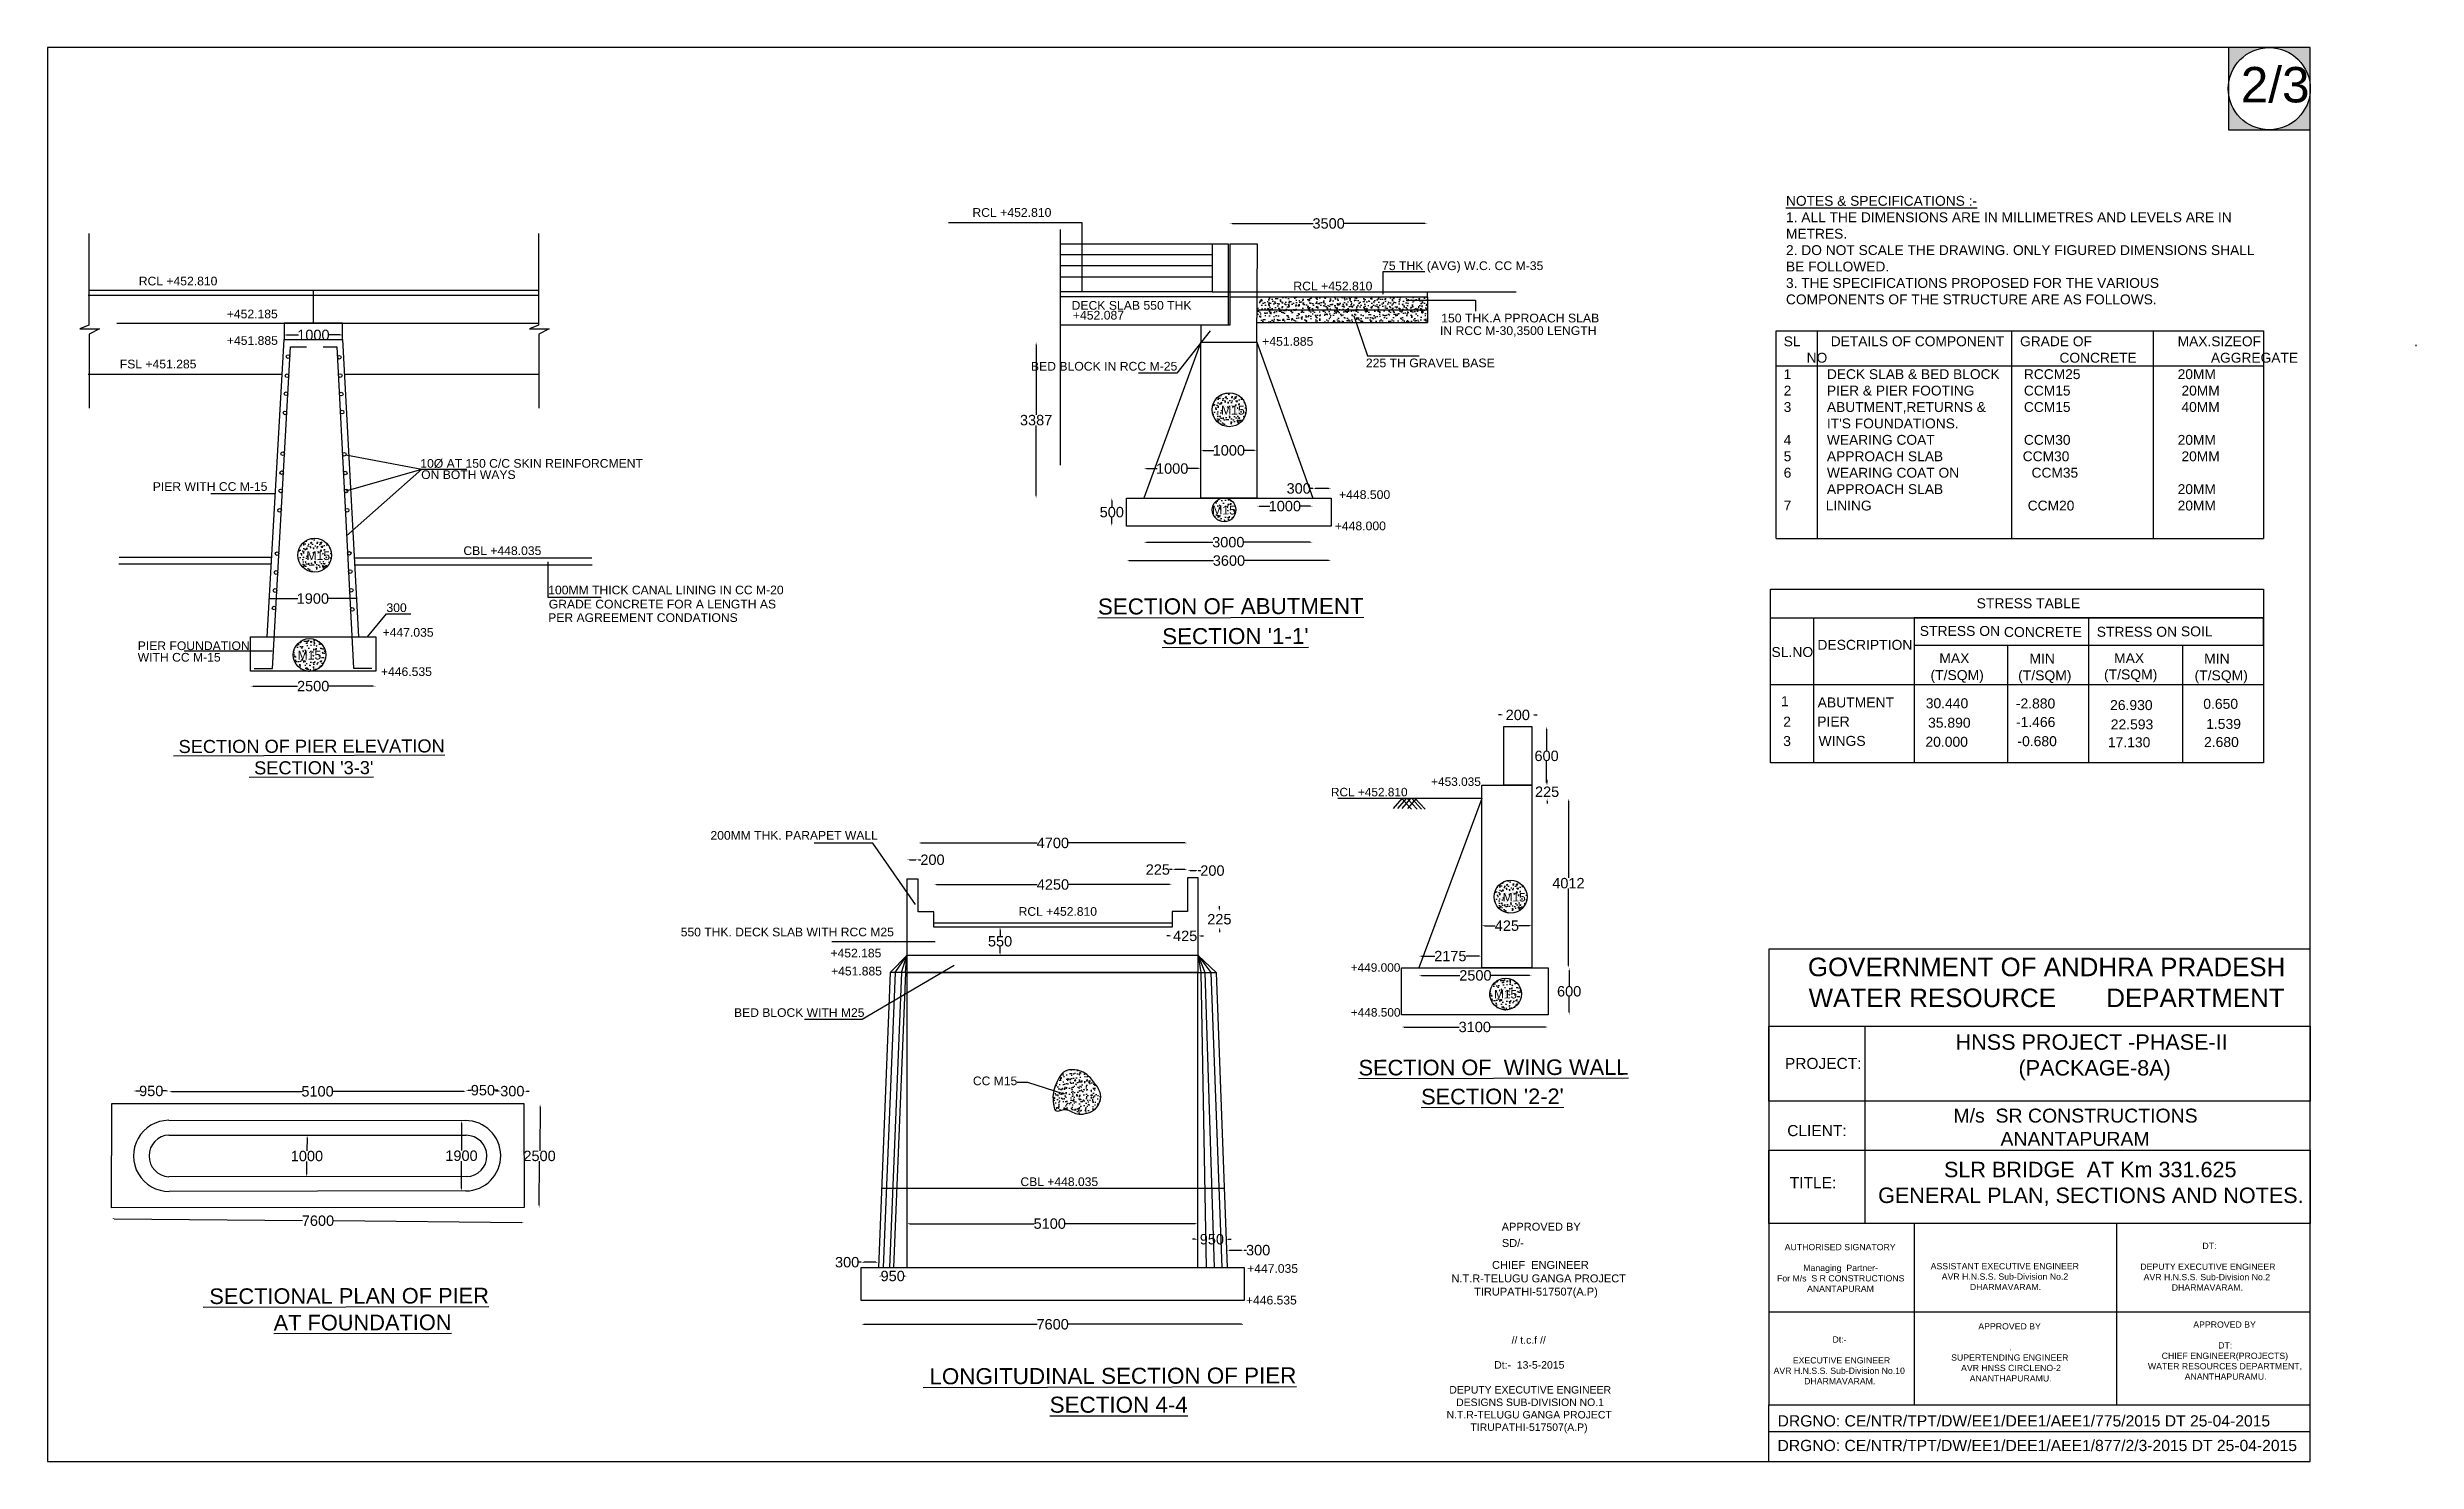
# Model space of a CAD drawing. Header units: inches. Extents: x 438415 to 461208, y -171296 to -157696.
import ezdxf

# ---------------------------------------------------------------- set-up
doc = ezdxf.new("R2010")
doc.units = ezdxf.units.IN
doc.header["$MEASUREMENT"] = 0
for name, color, linetype in [('DIMENSION', 7, 'Continuous'), ('DRAWING', 7, 'Continuous'), ('TEXT', 7, 'Continuous')]:
    doc.layers.add(name, color=color, linetype=linetype)
doc.styles.get("Standard").update_dxf_attribs({"font": 'arial.ttf'})
doc.dimstyles.new('ST100', dxfattribs={"dimtxt": 100, "dimasz": 25, "dimexe": 0, "dimexo": 300, "dimgap": 0.09, "dimtad": 0, "dimtih": 1, "dimtoh": 1, "dimdec": 0, "dimzin": 0, "dimdsep": 46, "dimtxsty": 'Standard', "dimcen": 0, "dimse1": 1, "dimse2": 1, "dimadec": 0, "dimazin": 0, "dimtfac": 1, "dimtdec": 0, "dimtofl": 0, "dimtmove": 0, "dimatfit": 3, "dimfxl": 2000, "dimtolj": 1, "dimtzin": 0, "dimarcsym": 0})

msp = doc.modelspace()

# ---------------------------------------------------------------- texts
at = {"layer": 'DRAWING', "color": 7}
for s, height, p in [('RCL +452.810', 84.028, (447313.9, -159326.1)), ('75 THK (AVG) W.C. CC M-35', 84.028, (451254.9, -159838.2)), (' RCL +452.810', 83.611, (439261.7, -159985.4)), (' RCL +452.810', 84.028, (450369.2, -160033.6)), (' +452.185', 83.61, (440108.6, -160301.7)), ('DECK SLAB 550 THK ', 84.028, (448268.1, -160219.3)), ('+452.087', 84.03, (448280.2, -160313.9)), ('IN RCC M-30,3500 LENGTH', 84.028, (451811.8, -160462.4)), ('150 THK.A PPROACH SLAB', 84.028, (451824.2, -160341.5)), (' +451.885', 83.61, (440109.5, -160557.3)), ('+451.885', 84.03, (450101.5, -160565.9)), ('225 TH GRAVEL BASE', 84.028, (451099.4, -160773)), ('FSL +451.285', 83.611, (439112, -160783.4)), ('BED BLOCK IN RCC M-25', 84.028, (447876.9, -160805)), ('10Ø AT 150 C/C SKIN REINFORCMENT', 83.611, (442002.8, -161738.9)), ('ON BOTH WAYS', 83.611, (442011, -161847.2)), ('PIER WITH CC M-15', 83.611, (439429, -161961.4)), ('+448.500', 84.03, (450840.9, -162039.3)), ('+448.000', 84.03, (450799.8, -162340.1)), ('CBL +448.035', 83.611, (442417.1, -162578.3)), ('100MM THICK CANAL LINING IN CC M-20', 83.611, (443233.3, -162956.5)), ('300', 83.61, (441677, -163126.3)), ('PER AGREEMENT CONDATIONS', 83.611, (443232.9, -163222.1)), ('GRADE CONCRETE FOR A LENGTH AS ', 83.611, (443238.4, -163092.1)), ('PIER FOUNDATION', 83.611, (439284.5, -163492.3)), ('+447.035', 83.61, (441640.1, -163363.9)), ('WITH CC M-15', 83.611, (439284.1, -163603.2)), ('+446.535', 83.61, (441623.9, -163741.4)), (' +453.035', 81.52, (451695.7, -164798.3)), ('RCL +452.810', 81.52, (450763.2, -164898.6)), ('200MM THK. PARAPET WALL', 83.32, (444794.2, -165315.6)), ('550 THK. DECK SLAB WITH RCC M25', 83.32, (444508.2, -166245.4)), ('RCL +452.810', 83.32, (447759, -166047.6)), ('+452.185', 83.32, (445949.3, -166447.5)), ('+451.885', 83.32, (445954.7, -166621.2)), (' +449.000', 81.52, (450921.7, -166585.6)), ('BED BLOCK WITH M25', 83.32, (445021.1, -167019.9)), (' +448.500', 81.52, (450922.9, -167017.1)), (' CC M15', 83.32, (447286.6, -167676.4)), ('CBL +448.035', 83.32, (447776.4, -168646.6)), (' +447.035', 83.32, (449925.6, -169480.9)), (' +446.535', 83.32, (449913.9, -169785.1))]:
    msp.add_text(s, height=height, rotation=0.01749, dxfattribs=at).set_placement(p)
at = {"layer": 'DRAWING', "attachment_point": 1}
for s, insert, char_height, width in [('M15', (449706.2, -161143.1), 84.03, 225.688), ('M15', (449620, -162104.1), 84.03, 225.688), ('M15', (440907.8, -162542.9), 83.61, 224.569), ('CONCRETE', (457238, -163270.3), 95.75, 773.596), ('M15', (440822.1, -163499.1), 83.61, 224.569), ('(T/SQM)', (456531.5, -163684.5), 95.75, 524.715), ('(T/SQM)', (457374.8, -163687.5), 95.75, 524.715), ('(T/SQM)', (458200.8, -163678.5), 95.75, 524.715), ('(T/SQM)', (459071.8, -163687.5), 95.75, 524.715), ('M15', (452415.5, -165828.3), 81.52, 218.953), ('M15', (452331.9, -166760.6), 81.52, 218.953)]:
    msp.add_mtext(s, dxfattribs=dict(at, insert=insert, char_height=char_height, width=width))
at = {"layer": 'TEXT'}
for s, height, p in [('%%USECTION OF ABUTMENT', 153.952, (448521.9, -163150.3)), ("%%USECTION '1-1'", 153.952, (449139.9, -163435.9)), ('%%U SECTION OF PIER ELEVATION', 125.417, (439628.7, -164482.4)), ("%%U SECTION '3-3'", 125.417, (440355.6, -164687.7)), ('%%USECTION OF  WING WALL', 150, (451028.8, -167583)), ("%%USECTION '2-2'", 150, (451630.9, -167861.2)), ('%%U SECTIONAL PLAN OF PIER', 150, (439915, -169781.1)), ('%%UAT FOUNDATION', 150, (440592.1, -170035.4)), ('%%U LONGITUDINAL SECTION OF PIER', 154.186, (446840.9, -170553.1))]:
    msp.add_text(s, height=height, rotation=0.1412, dxfattribs=at).set_placement(p)
for s, height, p in [('STRESS TABLE', 95.752, (456975.2, -163089.6)), ('DESCRIPTION ', 95.752, (455443, -163489.6)), ('STRESS ON ', 95.75, (456428, -163356)), ('STRESS ON ', 95.75, (458130.6, -163364.3)), ('SOIL ', 95.75, (458940.4, -163359.8)), ('SL.NO ', 95.75, (455001.7, -163558.4)), ('MAX', 95.75, (456616, -163617.9)), ('MIN', 95.75, (457482.9, -163621.2)), ('MAX', 95.75, (458297.3, -163617.9)), ('MIN', 95.75, (459164.2, -163621.2)), ('1', 95.8, (455093.5, -164031.7)), ('ABUTMENT ', 95.75, (455445.6, -164043.5)), ('30.440', 95.75, (456485.8, -164051.2)), ('-2.880', 95.75, (457352.4, -164053.3)), ('26.930', 95.75, (458259.2, -164068.9)), ('0.650', 95.75, (459155.7, -164057)), ('3', 95.8, (455114.4, -164415)), ('2', 95.8, (455114.3, -164228.5)), ('PIER', 95.75, (455441.9, -164227.1)), ('WINGS', 95.75, (455454.3, -164413.3)), ('20.000', 95.75, (456482.5, -164421.9)), ('35.890', 95.75, (456508.1, -164238.3)), ('-1.466', 95.75, (457353.4, -164231.7)), ('-0.680', 95.75, (457367.8, -164416.1)), ('17.130', 95.75, (458237.4, -164426.4)), ('22.593', 95.75, (458265.4, -164254.5)), ('2.680', 95.75, (459162.8, -164424.4)), ('1.539', 95.75, (459183.4, -164250.2)), ('APPROVED BY ', 75.909, (452405.9, -169075)), ('SD/-', 75.91, (452407.8, -169231.6)), ('N.T.R-TELUGU GANGA PROJECT', 75.909, (451922.7, -169572.2)), ('TIRUPATHI-517507(A.P)', 75.909, (452140.7, -169699.1))]:
    msp.add_text(s, height=height, dxfattribs=at).set_placement(p)
at = {"layer": 'TEXT', "attachment_point": 1}
for s, insert, char_height, width in [('2/3', (459516.6, -157884.8), 340.55, 643.159), ('{\\LNOTES & SPECIFICATIONS :- \\P}1. ALL THE DIMENSIONS ARE IN MILLIMETRES AND LEVELS ARE IN METRES. \\P2. DO NOT SCALE THE DRAWING. ONLY FIGURED DIMENSIONS SHALL BE FOLLOWED. \\P3. THE SPECIFICATIONS PROPOSED FOR THE VARIOUS COMPONENTS OF THE STRUCTURE ARE AS FOLLOWS.\\P ', (455141, -159124.7), 94.753, 4559.416), ("SL^I  DETAILS OF COMPONENT ^IGRADE OF      ^I^IMAX.SIZEOF ^I^I^I^I.                NO^I^I^I^I^I^ICONCRETE^I                   AGGREGATE \\P1^I DECK SLAB & BED BLOCK^I RCCM25^I^I^I20MM\\P2^I PIER & PIER FOOTING^I^I CCM15^I^I^I 20MM\\P3^I ABUTMENT,RETURNS &^I CCM15^I^I^I 40MM \\P^I IT'S FOUNDATIONS.^I^I \\P4 ^I WEARING COAT^I^I^I CCM30^I^I^I20MM\\P5 ^I APPROACH SLAB^I           CCM30 ^I^I^I 20MM\\P6 ^I WEARING COAT ON^I^I   CCM35\\P^I APPROACH SLAB^I^I^I^I^I  ^I20MM \\P7         LINING^I^I^I^I  CCM20^I^I^I20MM ", (455119.1, -160475.4), 94.7534, 6417.655), ('PROJECT:', (455130.7, -167413.8), 106.72, 995.772), ('\\pi546.31;M/s  SR CONSTRUCTIONS \\P\\pi999.01;ANANTAPURAM', (456205.5, -167901.9), 133.978, 3418.961), ('CLIENT:', (455153.3, -168059.7), 106.72, 995.772), ('\\pi907.4;SLR BRIDGE  AT Km 331.625\\P\\pi273.37;GENERAL PLAN, SECTIONS AND NOTES.', (455753.9, -168413.1), 148.551, 4611.427), ('TITLE:', (455177.9, -168559.9), 106.72, 578.723), ('\\pi973.79;AUTHORISED SIGNATORY\\P\\pi1507.2;\\P\\pi1152.5;Managing  Partner-\\P\\pi899.9;For M/s  S R CONSTRUCTIONS\\P\\pi1188.7;ANANTAPURAM', (454154.8, -169203.1), 60.057, 3014.416), ('\\pi1420;  DT:\\P\\pi1507.2;\\P\\pi845.75; DEPUTY EXECUTIVE ENGINEER\\P\\pi900.95;AVR H.N.S.S. Sub-Division No.2\\P\\pi1171.5;DHARMAVARAM.', (457680.8, -169191.3), 60.057, 3014.416), ('CHIEF  ENGINEER', (452313.1, -169366.6), 75.909, 2131.939), ('\\pi1507.2;\\P\\P\\pi794.46;ASSISTANT EXECUTIVE ENGINEER\\P\\pi900.95;AVR H.N.S.S. Sub-Division No.2\\P\\pi1171.5;DHARMAVARAM.', (455738.5, -169186.6), 60.057, 3014.416), ('\\pi1206.8;APPROVED BY\\P\\pi1507.2;\\P\\pi1503;.  \\P\\pi945.56;SUPERTENDING ENGINEER                \\P\\pi1017.6; AVR HNSS CIRCLENO-2\\P\\pi0;^I^I^I^I       ANANTHAPURAMU.', (455784.7, -169965.1), 60.057, 3014.416), ('\\pi1206.8;APPROVED BY\\P\\pi1507.2;\\P\\pi1446.5;DT:   \\P\\pi902.51;CHIEF ENGINEER(PROJECTS)                \\P\\pi770.29;WATER RESOURCES DEPARTMENT,\\P\\pi0;^I^I^I^I       ANANTHAPURAMU.', (457852.9, -169948.2), 60.057, 3014.416), ('\\pi1638.9;// t.c.f //\\P\\pi1803.4;\\P\\pi1471.7;Dt:-  13-5-2015\\P\\pi1803.4;\\P\\pi1012; DEPUTY EXECUTIVE ENGINEER\\P\\pi1105.3;DESIGNS SUB-DIVISION NO.1\\P\\pi1013.5;N.T.R-TELUGU GANGA PROJECT\\P\\pi1243;TIRUPATHI-517507(A.P)', (450862.5, -170090.6), 71.86, 3606.852), ('\\pi1444.2;Dt:- \\P\\pi1507.2;\\P\\pi1015.9;  EXECUTIVE ENGINEER\\P\\pi877.41;AVR H.N.S.S. Sub-Division No.10\\P\\pi1171.5;DHARMAVARAM.', (454144.2, -170091.8), 60.057, 3014.416), ('{\\L SECTION 4-4 }', (447997.6, -170671.8), 154.186, 1600.288), ('\\pi713.54;DRGNO: CE/NTR/TPT/DW/EE1/DEE1/AEE1/775/2015 DT 25-04-2015', (454347, -170850.5), 107.827, 6147.794), ('\\pi583.76;DRGNO: CE/NTR/TPT/DW/EE1/DEE1/AEE1/877/2/3-2015 DT 25-04-2015', (454476.1, -171087.1), 107.827, 6147.794)]:
    msp.add_mtext(s, dxfattribs=dict(at, insert=insert, char_height=char_height, width=width))
at = {"layer": 'TEXT', "color": 7, "width": 5083.784, "attachment_point": 5}
for s, insert, char_height in [('GOVERNMENT OF ANDHRA PRADESH\\PWATER RESOURCE       DEPARTMENT', (457648.4, -166689), 178.261), ('HNSS PROJECT -PHASE-II\\P (PACKAGE-8A)', (458081.6, -167407.7), 148.551)]:
    msp.add_mtext(s, dxfattribs=dict(at, insert=insert, char_height=char_height))

# ---------------------------------------------------------------- blocks, each defined once
blk = doc.blocks.new('*D45')
at = {"layer": 'Defpoints', "color": 0, "ltscale": 0.4, "transparency": 16777216}
for p in [(441258, -160462), (440690, -160556), (441258, -160560)]:
    blk.add_point(p, dxfattribs=at)
at = {"layer": 'TEXT', "color": 0, "lineweight": -2, "ltscale": 0.4, "transparency": 16777216}
for p, q in [((440715, -160462), (440830, -160462)), ((441233, -160462), (441119, -160462))]:
    blk.add_line(p, q, dxfattribs=at)
at = {"layer": 'TEXT', "color": 0, "ltscale": 0.4, "transparency": 16777216}
for points in [[(440715, -160458), (440715, -160466), (440690, -160462)], [(441233, -160458), (441233, -160466), (441258, -160462)]]:
    blk.add_solid(points, dxfattribs=at)
at = {"layer": 'TEXT', "color": 0, "ltscale": 0.4, "transparency": 16777216, "insert": (440974, -160462), "char_height": 100, "attachment_point": 5}
blk.add_mtext('\\A1;1000', dxfattribs=at)
blk = doc.blocks.new('*D46')
at = {"layer": 'Defpoints', "color": 0, "ltscale": 0.4, "transparency": 16777216}
for p in [(441407, -162997), (440531, -163366), (441407, -163366)]:
    blk.add_point(p, dxfattribs=at)
at = {"layer": 'TEXT', "color": 0, "lineweight": -2, "ltscale": 0.4, "transparency": 16777216}
for p, q in [((440556, -162997), (440824, -162997)), ((441382, -162997), (441114, -162997))]:
    blk.add_line(p, q, dxfattribs=at)
at = {"layer": 'TEXT', "color": 0, "ltscale": 0.4, "transparency": 16777216}
for points in [[(440556, -162993), (440556, -163001), (440531, -162997)], [(441382, -162993), (441382, -163001), (441407, -162997)]]:
    blk.add_solid(points, dxfattribs=at)
at = {"layer": 'TEXT', "color": 0, "ltscale": 0.4, "transparency": 16777216, "insert": (440969, -162997), "char_height": 100, "attachment_point": 5}
blk.add_mtext('\\A1;1900', dxfattribs=at)
blk = doc.blocks.new('*D47')
at = {"layer": 'Defpoints', "color": 0, "ltscale": 0.4, "transparency": 16777216}
for p in [(440370, -163695), (441574, -163695), (441574, -163839)]:
    blk.add_point(p, dxfattribs=at)
at = {"layer": 'TEXT', "color": 0, "lineweight": -2, "ltscale": 0.4, "transparency": 16777216}
for p, q in [((440394, -163839), (440821, -163839)), ((441548, -163839), (441122, -163839))]:
    blk.add_line(p, q, dxfattribs=at)
at = {"layer": 'TEXT', "color": 0, "ltscale": 0.4, "transparency": 16777216}
for points in [[(440394, -163835), (440394, -163843), (440370, -163839)], [(441548, -163835), (441548, -163843), (441574, -163839)]]:
    blk.add_solid(points, dxfattribs=at)
at = {"layer": 'TEXT', "color": 0, "ltscale": 0.4, "transparency": 16777216, "insert": (440972, -163839), "char_height": 100, "attachment_point": 5}
blk.add_mtext('\\A1;2500', dxfattribs=at)
blk = doc.blocks.new('*D50')
at = {"layer": 'Defpoints', "color": 0, "ltscale": 0.4, "transparency": 16777216}
for p in [(451692, -159390), (449790, -159589), (451692, -160047)]:
    blk.add_point(p, dxfattribs=at)
at = {"layer": 'DIMENSION', "color": 0, "lineweight": -2, "ltscale": 0.4, "transparency": 16777216}
for p, q in [((449815, -159390), (450592, -159390)), ((451667, -159390), (450890, -159390))]:
    blk.add_line(p, q, dxfattribs=at)
at = {"layer": 'DIMENSION', "color": 0, "ltscale": 0.4, "transparency": 16777216}
for points in [[(449815, -159386), (449815, -159394), (449790, -159390)], [(451667, -159386), (451667, -159394), (451692, -159390)]]:
    blk.add_solid(points, dxfattribs=at)
at = {"layer": 'DIMENSION', "color": 0, "ltscale": 0.4, "transparency": 16777216, "insert": (450741, -159390), "char_height": 100, "attachment_point": 5}
blk.add_mtext('\\A1;3500', dxfattribs=at)
blk = doc.blocks.new('*D51')
at = {"layer": 'Defpoints', "color": 0, "ltscale": 0.4, "transparency": 16777216}
for p in [(449510, -161572), (450051, -161572), (450051, -161572)]:
    blk.add_point(p, dxfattribs=at)
at = {"layer": 'DIMENSION', "color": 0, "lineweight": -2, "ltscale": 0.4, "transparency": 16777216}
for p, q in [((449535, -161572), (449636, -161572)), ((450026, -161572), (449925, -161572))]:
    blk.add_line(p, q, dxfattribs=at)
at = {"layer": 'DIMENSION', "color": 0, "ltscale": 0.4, "transparency": 16777216}
for points in [[(449535, -161568), (449535, -161576), (449510, -161572)], [(450026, -161568), (450026, -161576), (450051, -161572)]]:
    blk.add_solid(points, dxfattribs=at)
at = {"layer": 'DIMENSION', "color": 0, "ltscale": 0.4, "transparency": 16777216, "insert": (449781, -161572), "char_height": 100, "attachment_point": 5}
blk.add_mtext('\\A1;1000', dxfattribs=at)
blk = doc.blocks.new('*D52')
at = {"layer": 'Defpoints', "color": 0, "ltscale": 0.4, "transparency": 16777216}
for p in [(448963, -161747), (448963, -162030), (449510, -162030)]:
    blk.add_point(p, dxfattribs=at)
at = {"layer": 'DIMENSION', "color": 0, "lineweight": -2, "ltscale": 0.4, "transparency": 16777216}
for p, q in [((448988, -161747), (449092, -161747)), ((449485, -161747), (449381, -161747))]:
    blk.add_line(p, q, dxfattribs=at)
at = {"layer": 'DIMENSION', "color": 0, "ltscale": 0.4, "transparency": 16777216}
for points in [[(448988, -161743), (448988, -161751), (448963, -161747)], [(449485, -161743), (449485, -161751), (449510, -161747)]]:
    blk.add_solid(points, dxfattribs=at)
at = {"layer": 'DIMENSION', "color": 0, "ltscale": 0.4, "transparency": 16777216, "insert": (449236, -161747), "char_height": 100, "attachment_point": 5}
blk.add_mtext('\\A1;1000', dxfattribs=at)
blk = doc.blocks.new('*D53')
at = {"layer": 'Defpoints', "color": 0, "ltscale": 0.4, "transparency": 16777216}
for p in [(450051, -162030), (450589, -162030), (450589, -162108)]:
    blk.add_point(p, dxfattribs=at)
at = {"layer": 'DIMENSION', "color": 0, "lineweight": -2, "ltscale": 0.4, "transparency": 16777216}
for p, q in [((450076, -162108), (450175, -162108)), ((450564, -162108), (450464, -162108))]:
    blk.add_line(p, q, dxfattribs=at)
at = {"layer": 'DIMENSION', "color": 0, "ltscale": 0.4, "transparency": 16777216}
for points in [[(450076, -162104), (450076, -162112), (450051, -162108)], [(450564, -162104), (450564, -162112), (450589, -162108)]]:
    blk.add_solid(points, dxfattribs=at)
at = {"layer": 'DIMENSION', "color": 0, "ltscale": 0.4, "transparency": 16777216, "insert": (450320, -162108), "char_height": 100, "attachment_point": 5}
blk.add_mtext('\\A1;1000', dxfattribs=at)
blk = doc.blocks.new('*D54')
at = {"layer": 'Defpoints', "color": 0, "ltscale": 0.4, "transparency": 16777216}
for p in [(450589, -161938), (450589, -162030), (450766, -162030)]:
    blk.add_point(p, dxfattribs=at)
at = {"layer": 'DIMENSION', "color": 0, "lineweight": -2, "ltscale": 0.4, "transparency": 16777216}
for p, q in [((450589, -161938), (450564, -161938)), ((450741, -161938), (450614, -161938))]:
    blk.add_line(p, q, dxfattribs=at)
at = {"layer": 'DIMENSION', "color": 0, "ltscale": 0.4, "transparency": 16777216}
for points in [[(450614, -161934), (450614, -161942), (450589, -161938)], [(450741, -161934), (450741, -161942), (450766, -161938)]]:
    blk.add_solid(points, dxfattribs=at)
at = {"layer": 'DIMENSION', "color": 0, "ltscale": 0.4, "transparency": 16777216, "insert": (450453, -161938), "char_height": 100, "attachment_point": 5}
blk.add_mtext('\\A1;300', dxfattribs=at)
blk = doc.blocks.new('*D55')
at = {"layer": 'Defpoints', "color": 0, "ltscale": 0.4, "transparency": 16777216}
for p in [(448798, -162030), (448655, -162301), (448798, -162301)]:
    blk.add_point(p, dxfattribs=at)
at = {"layer": 'DIMENSION', "color": 0, "lineweight": -2, "ltscale": 0.4, "transparency": 16777216}
for p, q in [((448655, -162055), (448655, -162115)), ((448655, -162276), (448655, -162217))]:
    blk.add_line(p, q, dxfattribs=at)
at = {"layer": 'DIMENSION', "color": 0, "ltscale": 0.4, "transparency": 16777216}
for points in [[(448651, -162055), (448659, -162055), (448655, -162030)], [(448651, -162276), (448659, -162276), (448655, -162301)]]:
    blk.add_solid(points, dxfattribs=at)
at = {"layer": 'DIMENSION', "color": 0, "ltscale": 0.4, "transparency": 16777216, "insert": (448655, -162166), "char_height": 100, "attachment_point": 5}
blk.add_mtext('\\A1;500', dxfattribs=at)
blk = doc.blocks.new('*D48')
at = {"layer": 'Defpoints', "color": 0, "ltscale": 0.4, "transparency": 16777216}
for p in [(448963, -162030), (450589, -162030), (450589, -162455)]:
    blk.add_point(p, dxfattribs=at)
at = {"layer": 'DIMENSION', "color": 0, "lineweight": -2, "ltscale": 0.4, "transparency": 16777216}
for p, q in [((448988, -162455), (449626, -162455)), ((450564, -162455), (449925, -162455))]:
    blk.add_line(p, q, dxfattribs=at)
at = {"layer": 'DIMENSION', "color": 0, "ltscale": 0.4, "transparency": 16777216}
for points in [[(448988, -162451), (448988, -162459), (448963, -162455)], [(450564, -162451), (450564, -162459), (450589, -162455)]]:
    blk.add_solid(points, dxfattribs=at)
at = {"layer": 'DIMENSION', "color": 0, "ltscale": 0.4, "transparency": 16777216, "insert": (449776, -162455), "char_height": 100, "attachment_point": 5}
blk.add_mtext('\\A1;3000', dxfattribs=at)
blk = doc.blocks.new('*D56')
at = {"layer": 'Defpoints', "color": 0, "ltscale": 0.4, "transparency": 16777216}
for p in [(448798, -162301), (450766, -162301), (450766, -162632)]:
    blk.add_point(p, dxfattribs=at)
at = {"layer": 'DIMENSION', "color": 0, "lineweight": -2, "ltscale": 0.4, "transparency": 16777216}
for p, q in [((448823, -162632), (449633, -162632)), ((450741, -162632), (449931, -162632))]:
    blk.add_line(p, q, dxfattribs=at)
at = {"layer": 'DIMENSION', "color": 0, "ltscale": 0.4, "transparency": 16777216}
for points in [[(448823, -162628), (448823, -162637), (448798, -162632)], [(450741, -162628), (450741, -162637), (450766, -162632)]]:
    blk.add_solid(points, dxfattribs=at)
at = {"layer": 'DIMENSION', "color": 0, "ltscale": 0.4, "transparency": 16777216, "insert": (449782, -162632), "char_height": 100, "attachment_point": 5}
blk.add_mtext('\\A1;3600', dxfattribs=at)
blk = doc.blocks.new('*D49')
at = {"layer": 'Defpoints', "color": 0, "ltscale": 0.4, "transparency": 16777216}
for p in [(447927, -160531), (449515, -160531), (448798, -162030)]:
    blk.add_point(p, dxfattribs=at)
at = {"layer": 'DIMENSION', "color": 0, "lineweight": -2, "ltscale": 0.4, "transparency": 16777216}
for p, q in [((447927, -160556), (447927, -161230)), ((447927, -162005), (447927, -161332))]:
    blk.add_line(p, q, dxfattribs=at)
at = {"layer": 'DIMENSION', "color": 0, "ltscale": 0.4, "transparency": 16777216}
for points in [[(447922, -160556), (447931, -160556), (447927, -160531)], [(447922, -162005), (447931, -162005), (447927, -162030)]]:
    blk.add_solid(points, dxfattribs=at)
at = {"layer": 'DIMENSION', "color": 0, "ltscale": 0.4, "transparency": 16777216, "insert": (447927, -161281), "char_height": 100, "attachment_point": 5}
blk.add_mtext('\\A1;3387', dxfattribs=at)
blk = doc.blocks.new('*D57')
at = {"layer": 'Defpoints', "color": 0, "ltscale": 0.4, "transparency": 16777216}
for p in [(440903, -168158), (440914, -168158), (440906, -168558)]:
    blk.add_point(p, dxfattribs=at)
at = {"layer": 'DRAWING', "color": 0, "lineweight": -2, "ltscale": 0.4, "transparency": 16777216}
for p, q in [((440914, -168183), (440912, -168307)), ((440910, -168533), (440911, -168409))]:
    blk.add_line(p, q, dxfattribs=at)
at = {"layer": 'DRAWING', "color": 0, "ltscale": 0.4, "transparency": 16777216}
for points in [[(440909, -168183), (440918, -168184), (440914, -168158)], [(440906, -168533), (440914, -168533), (440910, -168558)]]:
    blk.add_solid(points, dxfattribs=at)
at = {"layer": 'DRAWING', "color": 0, "ltscale": 0.4, "transparency": 16777216, "insert": (440912, -168358), "char_height": 100, "attachment_point": 5}
blk.add_mtext('\\A1;1000', dxfattribs=at)
blk = doc.blocks.new('*D58')
at = {"layer": 'Defpoints', "color": 0, "ltscale": 0.4, "transparency": 16777216}
for p in [(443118, -167858), (443117, -168855), (443146, -168855)]:
    blk.add_point(p, dxfattribs=at)
at = {"layer": 'DRAWING', "color": 0, "lineweight": -2, "ltscale": 0.4, "transparency": 16777216}
for p, q in [((443155, -167883), (443151, -168306)), ((443146, -168830), (443150, -168408))]:
    blk.add_line(p, q, dxfattribs=at)
at = {"layer": 'DRAWING', "color": 0, "ltscale": 0.4, "transparency": 16777216}
for points in [[(443151, -167883), (443159, -167883), (443155, -167858)], [(443142, -168830), (443150, -168831), (443146, -168855)]]:
    blk.add_solid(points, dxfattribs=at)
at = {"layer": 'DRAWING', "color": 0, "ltscale": 0.4, "transparency": 16777216, "insert": (443150, -168357), "char_height": 100, "attachment_point": 5}
blk.add_mtext('\\A1;2500', dxfattribs=at)
blk = doc.blocks.new('*D59')
at = {"layer": 'Defpoints', "color": 0, "ltscale": 0.4, "transparency": 16777216}
for p in [(439033, -168970), (443003, -168969), (443003, -168999)]:
    blk.add_point(p, dxfattribs=at)
at = {"layer": 'DRAWING', "color": 0, "lineweight": -2, "ltscale": 0.4, "transparency": 16777216}
for p, q in [((439058, -168961), (440869, -168978)), ((442978, -168999), (441167, -168981))]:
    blk.add_line(p, q, dxfattribs=at)
at = {"layer": 'DRAWING', "color": 0, "ltscale": 0.4, "transparency": 16777216}
for points in [[(439058, -168957), (439058, -168965), (439033, -168960)], [(442978, -168995), (442978, -169003), (443003, -168999)]]:
    blk.add_solid(points, dxfattribs=at)
at = {"layer": 'DRAWING', "color": 0, "ltscale": 0.4, "transparency": 16777216, "insert": (441018, -168980), "char_height": 100, "attachment_point": 5}
blk.add_mtext('\\A1;7600', dxfattribs=at)
blk = doc.blocks.new('*D61')
at = {"layer": 'Defpoints', "color": 0, "ltscale": 0.4, "transparency": 16777216}
for p in [(439243, -167732), (439585, -168155), (439243, -168359)]:
    blk.add_point(p, dxfattribs=at)
at = {"layer": 'DRAWING', "color": 0, "lineweight": -2, "ltscale": 0.4, "transparency": 16777216}
for p, q in [((439268, -167732), (439304, -167732)), ((439560, -167732), (439524, -167732))]:
    blk.add_line(p, q, dxfattribs=at)
at = {"layer": 'DRAWING', "color": 0, "ltscale": 0.4, "transparency": 16777216}
for points in [[(439268, -167728), (439268, -167737), (439243, -167732)], [(439560, -167728), (439560, -167737), (439585, -167732)]]:
    blk.add_solid(points, dxfattribs=at)
at = {"layer": 'DRAWING', "color": 0, "ltscale": 0.4, "transparency": 16777216, "insert": (439414, -167732), "char_height": 100, "attachment_point": 5}
blk.add_mtext('\\A1;950', dxfattribs=at)
blk = doc.blocks.new('*D60')
at = {"layer": 'Defpoints', "color": 0, "ltscale": 0.4, "transparency": 16777216}
for p in [(442445, -167736), (439583, -168155), (442445, -168158)]:
    blk.add_point(p, dxfattribs=at)
at = {"layer": 'DRAWING', "color": 0, "lineweight": -2, "ltscale": 0.4, "transparency": 16777216}
for p, q in [((439608, -167736), (440865, -167736)), ((442420, -167736), (441163, -167736))]:
    blk.add_line(p, q, dxfattribs=at)
at = {"layer": 'DRAWING', "color": 0, "ltscale": 0.4, "transparency": 16777216}
for points in [[(439608, -167732), (439608, -167740), (439583, -167736)], [(442420, -167732), (442420, -167740), (442445, -167736)]]:
    blk.add_solid(points, dxfattribs=at)
at = {"layer": 'DRAWING', "color": 0, "ltscale": 0.4, "transparency": 16777216, "insert": (441014, -167736), "char_height": 100, "attachment_point": 5}
blk.add_mtext('\\A1;5100', dxfattribs=at)
blk = doc.blocks.new('*D62')
at = {"layer": 'Defpoints', "color": 0, "ltscale": 0.4, "transparency": 16777216}
for p in [(442772, -167725), (442438, -168017), (442772, -168302)]:
    blk.add_point(p, dxfattribs=at)
at = {"layer": 'DRAWING', "color": 0, "lineweight": -2, "ltscale": 0.4, "transparency": 16777216}
for p, q in [((442463, -167725), (442495, -167725)), ((442747, -167725), (442715, -167725))]:
    blk.add_line(p, q, dxfattribs=at)
at = {"layer": 'DRAWING', "color": 0, "ltscale": 0.4, "transparency": 16777216}
for points in [[(442463, -167721), (442463, -167729), (442438, -167725)], [(442747, -167721), (442747, -167729), (442772, -167725)]]:
    blk.add_solid(points, dxfattribs=at)
at = {"layer": 'DRAWING', "color": 0, "ltscale": 0.4, "transparency": 16777216, "insert": (442605, -167725), "char_height": 100, "attachment_point": 5}
blk.add_mtext('\\A1;950', dxfattribs=at)
blk = doc.blocks.new('*D63')
at = {"layer": 'Defpoints', "color": 0, "ltscale": 0.4, "transparency": 16777216}
for p in [(443000, -167734), (442776, -168352), (443000, -168353)]:
    blk.add_point(p, dxfattribs=at)
at = {"layer": 'DRAWING', "color": 0, "lineweight": -2, "ltscale": 0.4, "transparency": 16777216}
for p, q in [((442751, -167734), (442726, -167734)), ((443025, -167734), (443050, -167734))]:
    blk.add_line(p, q, dxfattribs=at)
at = {"layer": 'DRAWING', "color": 0, "ltscale": 0.4, "transparency": 16777216}
for points in [[(442751, -167730), (442751, -167738), (442776, -167734)], [(443025, -167730), (443025, -167738), (443000, -167734)]]:
    blk.add_solid(points, dxfattribs=at)
at = {"layer": 'DRAWING', "color": 0, "ltscale": 0.4, "transparency": 16777216, "insert": (442888, -167734), "char_height": 100, "attachment_point": 5}
blk.add_mtext('\\A1;300', dxfattribs=at)
blk = doc.blocks.new('*D64')
at = {"layer": 'Defpoints', "color": 0, "ltscale": 0.4, "transparency": 16777216}
for p in [(442438, -168017), (442399, -168693), (442441, -168693)]:
    blk.add_point(p, dxfattribs=at)
at = {"layer": 'DRAWING', "color": 0, "lineweight": -2, "ltscale": 0.4, "transparency": 16777216}
for p, q in [((442399, -168042), (442399, -168304)), ((442399, -168668), (442399, -168406))]:
    blk.add_line(p, q, dxfattribs=at)
at = {"layer": 'DRAWING', "color": 0, "ltscale": 0.4, "transparency": 16777216}
for points in [[(442394, -168042), (442403, -168042), (442399, -168017)], [(442394, -168668), (442403, -168668), (442399, -168693)]]:
    blk.add_solid(points, dxfattribs=at)
at = {"layer": 'DRAWING', "color": 0, "ltscale": 0.4, "transparency": 16777216, "insert": (442399, -168355), "char_height": 100, "attachment_point": 5}
blk.add_mtext('\\A1;1900', dxfattribs=at)
blk = doc.blocks.new('*D66')
at = {"layer": 'Defpoints', "color": 0, "ltscale": 0.4, "transparency": 16777216}
for p in [(446685, -165694), (446794, -165509), (446794, -165694)]:
    blk.add_point(p, dxfattribs=at)
at = {"layer": 'DIMENSION', "color": 0, "lineweight": -2, "ltscale": 0.4, "transparency": 16777216}
for p, q in [((446710, -165509), (446769, -165509)), ((446794, -165509), (446819, -165509))]:
    blk.add_line(p, q, dxfattribs=at)
at = {"layer": 'DIMENSION', "color": 0, "ltscale": 0.4, "transparency": 16777216}
for points in [[(446710, -165505), (446710, -165513), (446685, -165509)], [(446769, -165505), (446769, -165513), (446794, -165509)]]:
    blk.add_solid(points, dxfattribs=at)
at = {"layer": 'DIMENSION', "color": 0, "ltscale": 0.4, "transparency": 16777216, "insert": (446930, -165509), "char_height": 100, "attachment_point": 5}
blk.add_mtext('\\A1;200', dxfattribs=at)
blk = doc.blocks.new('*D67')
at = {"layer": 'Defpoints', "color": 0, "ltscale": 0.4, "transparency": 16777216}
for p in [(449235, -165747), (446944, -166008), (449235, -166006)]:
    blk.add_point(p, dxfattribs=at)
at = {"layer": 'DIMENSION', "color": 0, "lineweight": -2, "ltscale": 0.4, "transparency": 16777216}
for p, q in [((446969, -165747), (447938, -165747)), ((449210, -165747), (448240, -165747))]:
    blk.add_line(p, q, dxfattribs=at)
at = {"layer": 'DIMENSION', "color": 0, "ltscale": 0.4, "transparency": 16777216}
for points in [[(446969, -165743), (446969, -165751), (446944, -165747)], [(449210, -165743), (449210, -165751), (449235, -165747)]]:
    blk.add_solid(points, dxfattribs=at)
at = {"layer": 'DIMENSION', "color": 0, "ltscale": 0.4, "transparency": 16777216, "insert": (448089, -165747), "char_height": 100, "attachment_point": 5}
blk.add_mtext('\\A1;4250', dxfattribs=at)
blk = doc.blocks.new('*D68')
at = {"layer": 'Defpoints', "color": 0, "ltscale": 0.4, "transparency": 16777216}
for p in [(449383, -165347), (446794, -165694), (449383, -166310)]:
    blk.add_point(p, dxfattribs=at)
at = {"layer": 'DIMENSION', "color": 0, "lineweight": -2, "ltscale": 0.4, "transparency": 16777216}
for p, q in [((446819, -165347), (447937, -165347)), ((449358, -165347), (448240, -165347))]:
    blk.add_line(p, q, dxfattribs=at)
at = {"layer": 'DIMENSION', "color": 0, "ltscale": 0.4, "transparency": 16777216}
for points in [[(446819, -165343), (446819, -165351), (446794, -165347)], [(449358, -165343), (449358, -165351), (449383, -165347)]]:
    blk.add_solid(points, dxfattribs=at)
at = {"layer": 'DIMENSION', "color": 0, "ltscale": 0.4, "transparency": 16777216, "insert": (448088, -165347), "char_height": 100, "attachment_point": 5}
blk.add_mtext('\\A1;4700', dxfattribs=at)
blk = doc.blocks.new('*D69')
at = {"layer": 'Defpoints', "color": 0, "ltscale": 0.4, "transparency": 16777216}
for p in [(449235, -165603), (449235, -165747), (449383, -165740)]:
    blk.add_point(p, dxfattribs=at)
at = {"layer": 'DIMENSION', "color": 0, "lineweight": -2, "ltscale": 0.4, "transparency": 16777216}
for p, q in [((449235, -165603), (449210, -165603)), ((449358, -165603), (449260, -165603))]:
    blk.add_line(p, q, dxfattribs=at)
at = {"layer": 'DIMENSION', "color": 0, "ltscale": 0.4, "transparency": 16777216}
for points in [[(449260, -165599), (449260, -165607), (449235, -165603)], [(449358, -165599), (449358, -165607), (449383, -165603)]]:
    blk.add_solid(points, dxfattribs=at)
at = {"layer": 'DIMENSION', "color": 0, "ltscale": 0.4, "transparency": 16777216, "insert": (449098, -165603), "char_height": 100, "attachment_point": 5}
blk.add_mtext('\\A1;225', dxfattribs=at)
blk = doc.blocks.new('*D70')
at = {"layer": 'Defpoints', "color": 0, "ltscale": 0.4, "transparency": 16777216}
for p in [(449383, -165682), (449487, -165613), (449487, -165682)]:
    blk.add_point(p, dxfattribs=at)
at = {"layer": 'DIMENSION', "color": 0, "lineweight": -2, "ltscale": 0.4, "transparency": 16777216}
for p, q in [((449408, -165613), (449462, -165613)), ((449487, -165613), (449512, -165613))]:
    blk.add_line(p, q, dxfattribs=at)
at = {"layer": 'DIMENSION', "color": 0, "ltscale": 0.4, "transparency": 16777216}
for points in [[(449408, -165609), (449408, -165618), (449383, -165613)], [(449462, -165609), (449462, -165618), (449487, -165613)]]:
    blk.add_solid(points, dxfattribs=at)
at = {"layer": 'DIMENSION', "color": 0, "ltscale": 0.4, "transparency": 16777216, "insert": (449623, -165613), "char_height": 100, "attachment_point": 5}
blk.add_mtext('\\A1;200', dxfattribs=at)
blk = doc.blocks.new('*D71')
at = {"layer": 'Defpoints', "color": 0, "ltscale": 0.4, "transparency": 16777216}
for p in [(449235, -166156), (449487, -166156), (449487, -166241)]:
    blk.add_point(p, dxfattribs=at)
at = {"layer": 'DIMENSION', "color": 0, "lineweight": -2, "ltscale": 0.4, "transparency": 16777216}
for p, q in [((449210, -166241), (449185, -166241)), ((449512, -166241), (449537, -166241))]:
    blk.add_line(p, q, dxfattribs=at)
at = {"layer": 'DIMENSION', "color": 0, "ltscale": 0.4, "transparency": 16777216}
for points in [[(449210, -166237), (449210, -166245), (449235, -166241)], [(449512, -166237), (449512, -166245), (449487, -166241)]]:
    blk.add_solid(points, dxfattribs=at)
at = {"layer": 'DIMENSION', "color": 0, "ltscale": 0.4, "transparency": 16777216, "insert": (449361, -166241), "char_height": 100, "attachment_point": 5}
blk.add_mtext('\\A1;425', dxfattribs=at)
blk = doc.blocks.new('*D65')
at = {"layer": 'Defpoints', "color": 0, "ltscale": 0.4, "transparency": 16777216}
for p in [(449235, -166006), (449235, -166156), (449690, -166156)]:
    blk.add_point(p, dxfattribs=at)
at = {"layer": 'DIMENSION', "color": 0, "lineweight": -2, "ltscale": 0.4, "transparency": 16777216}
for p, q in [((449690, -165981), (449690, -165956)), ((449690, -166181), (449690, -166206))]:
    blk.add_line(p, q, dxfattribs=at)
at = {"layer": 'DIMENSION', "color": 0, "ltscale": 0.4, "transparency": 16777216}
for points in [[(449686, -165981), (449694, -165981), (449690, -166006)], [(449686, -166181), (449694, -166181), (449690, -166156)]]:
    blk.add_solid(points, dxfattribs=at)
at = {"layer": 'DIMENSION', "color": 0, "ltscale": 0.4, "transparency": 16777216, "insert": (449690, -166081), "char_height": 100, "attachment_point": 5}
blk.add_mtext('\\A1;225', dxfattribs=at)
blk = doc.blocks.new('*D72')
at = {"layer": 'Defpoints', "color": 0, "ltscale": 0.4, "transparency": 16777216}
for p in [(447580, -166156), (447580, -166429), (447580, -166429)]:
    blk.add_point(p, dxfattribs=at)
at = {"layer": 'DIMENSION', "color": 0, "lineweight": -2, "ltscale": 0.4, "transparency": 16777216}
for p, q in [((447580, -166181), (447580, -166241)), ((447580, -166404), (447580, -166344))]:
    blk.add_line(p, q, dxfattribs=at)
at = {"layer": 'DIMENSION', "color": 0, "ltscale": 0.4, "transparency": 16777216}
for points in [[(447576, -166181), (447584, -166181), (447580, -166156)], [(447576, -166404), (447584, -166404), (447580, -166429)]]:
    blk.add_solid(points, dxfattribs=at)
at = {"layer": 'DIMENSION', "color": 0, "ltscale": 0.4, "transparency": 16777216, "insert": (447580, -166293), "char_height": 100, "attachment_point": 5}
blk.add_mtext('\\A1;550', dxfattribs=at)
blk = doc.blocks.new('*D73')
at = {"layer": 'Defpoints', "color": 0, "ltscale": 0.4, "transparency": 16777216}
for p in [(446685, -169008), (446685, -170140), (449483, -170140)]:
    blk.add_point(p, dxfattribs=at)
at = {"layer": 'DIMENSION', "color": 0, "lineweight": -2, "ltscale": 0.4, "transparency": 16777216}
for p, q in [((446710, -169008), (447909, -169008)), ((449458, -169008), (448207, -169008))]:
    blk.add_line(p, q, dxfattribs=at)
at = {"layer": 'DIMENSION', "color": 0, "ltscale": 0.4, "transparency": 16777216}
for points in [[(446710, -169004), (446710, -169012), (446685, -169008)], [(449458, -169004), (449458, -169012), (449483, -169008)]]:
    blk.add_solid(points, dxfattribs=at)
at = {"layer": 'DIMENSION', "color": 0, "ltscale": 0.4, "transparency": 16777216, "insert": (448058, -169008), "char_height": 100, "attachment_point": 5}
blk.add_mtext('\\A1;5100', dxfattribs=at)
blk = doc.blocks.new('*D74')
at = {"layer": 'Defpoints', "color": 0, "ltscale": 0.4, "transparency": 16777216}
for p in [(449483, -169164), (449754, -169154), (449754, -169158)]:
    blk.add_point(p, dxfattribs=at)
at = {"layer": 'DIMENSION', "color": 0, "lineweight": -2, "ltscale": 0.4, "transparency": 16777216}
for p, q in [((449458, -169158), (449433, -169158)), ((449779, -169158), (449804, -169158))]:
    blk.add_line(p, q, dxfattribs=at)
at = {"layer": 'DIMENSION', "color": 0, "ltscale": 0.4, "transparency": 16777216}
for points in [[(449458, -169154), (449458, -169162), (449483, -169158)], [(449779, -169154), (449779, -169162), (449754, -169158)]]:
    blk.add_solid(points, dxfattribs=at)
at = {"layer": 'DIMENSION', "color": 0, "ltscale": 0.4, "transparency": 16777216, "insert": (449618, -169158), "char_height": 100, "attachment_point": 5}
blk.add_mtext('\\A1;950', dxfattribs=at)
blk = doc.blocks.new('*D75')
at = {"layer": 'Defpoints', "color": 0, "ltscale": 0.4, "transparency": 16777216}
for p in [(449928, -169263), (449764, -169428), (449928, -169428)]:
    blk.add_point(p, dxfattribs=at)
at = {"layer": 'DIMENSION', "color": 0, "lineweight": -2, "ltscale": 0.4, "transparency": 16777216}
for p, q in [((449789, -169263), (449902, -169263)), ((449928, -169263), (449952, -169263))]:
    blk.add_line(p, q, dxfattribs=at)
at = {"layer": 'DIMENSION', "color": 0, "ltscale": 0.4, "transparency": 16777216}
for points in [[(449789, -169259), (449789, -169267), (449764, -169263)], [(449902, -169259), (449902, -169267), (449928, -169263)]]:
    blk.add_solid(points, dxfattribs=at)
at = {"layer": 'DIMENSION', "color": 0, "ltscale": 0.4, "transparency": 16777216, "insert": (450063, -169263), "char_height": 100, "attachment_point": 5}
blk.add_mtext('\\A1;300', dxfattribs=at)
blk = doc.blocks.new('*D76')
at = {"layer": 'Defpoints', "color": 0, "ltscale": 0.4, "transparency": 16777216}
for p in [(446244, -169379), (446244, -169428), (446410, -169428)]:
    blk.add_point(p, dxfattribs=at)
at = {"layer": 'DIMENSION', "color": 0, "lineweight": -2, "ltscale": 0.4, "transparency": 16777216}
for p, q in [((446244, -169379), (446219, -169379)), ((446385, -169379), (446269, -169379))]:
    blk.add_line(p, q, dxfattribs=at)
at = {"layer": 'DIMENSION', "color": 0, "ltscale": 0.4, "transparency": 16777216}
for points in [[(446269, -169375), (446269, -169383), (446244, -169379)], [(446385, -169375), (446385, -169383), (446410, -169379)]]:
    blk.add_solid(points, dxfattribs=at)
at = {"layer": 'DIMENSION', "color": 0, "ltscale": 0.4, "transparency": 16777216, "insert": (446109, -169379), "char_height": 100, "attachment_point": 5}
blk.add_mtext('\\A1;300', dxfattribs=at)
blk = doc.blocks.new('*D77')
at = {"layer": 'Defpoints', "color": 0, "ltscale": 0.4, "transparency": 16777216}
for p in [(446410, -169428), (446685, -169428), (446685, -169512)]:
    blk.add_point(p, dxfattribs=at)
at = {"layer": 'DIMENSION', "color": 0, "lineweight": -2, "ltscale": 0.4, "transparency": 16777216}
for p, q in [((446435, -169512), (446437, -169512)), ((446660, -169512), (446658, -169512))]:
    blk.add_line(p, q, dxfattribs=at)
at = {"layer": 'DIMENSION', "color": 0, "ltscale": 0.4, "transparency": 16777216}
for points in [[(446435, -169508), (446435, -169517), (446410, -169512)], [(446660, -169508), (446660, -169517), (446685, -169512)]]:
    blk.add_solid(points, dxfattribs=at)
at = {"layer": 'DIMENSION', "color": 0, "ltscale": 0.4, "transparency": 16777216, "insert": (446547, -169512), "char_height": 100, "attachment_point": 5}
blk.add_mtext('\\A1;950', dxfattribs=at)
blk = doc.blocks.new('*D78')
at = {"layer": 'Defpoints', "color": 0, "ltscale": 0.4, "transparency": 16777216}
for p in [(446244, -169747), (449928, -169747), (449928, -169976)]:
    blk.add_point(p, dxfattribs=at)
at = {"layer": 'DIMENSION', "color": 0, "lineweight": -2, "ltscale": 0.4, "transparency": 16777216}
for p, q in [((446269, -169976), (447937, -169976)), ((449902, -169976), (448235, -169976))]:
    blk.add_line(p, q, dxfattribs=at)
at = {"layer": 'DIMENSION', "color": 0, "ltscale": 0.4, "transparency": 16777216}
for points in [[(446269, -169972), (446269, -169980), (446244, -169976)], [(449902, -169972), (449902, -169980), (449928, -169976)]]:
    blk.add_solid(points, dxfattribs=at)
at = {"layer": 'DIMENSION', "color": 0, "ltscale": 0.4, "transparency": 16777216, "insert": (448086, -169976), "char_height": 100, "attachment_point": 5}
blk.add_mtext('\\A1;7600', dxfattribs=at)
blk = doc.blocks.new('*D82')
at = {"layer": 'Defpoints', "color": 0, "ltscale": 0.4, "transparency": 16777216}
for p in [(452426, -164228), (452697, -164116), (452697, -164228)]:
    blk.add_point(p, dxfattribs=at)
at = {"layer": 'DIMENSION', "color": 0, "lineweight": -2, "ltscale": 0.4, "transparency": 16777216}
for p, q in [((452401, -164116), (452376, -164116)), ((452722, -164116), (452747, -164116))]:
    blk.add_line(p, q, dxfattribs=at)
at = {"layer": 'DIMENSION', "color": 0, "ltscale": 0.4, "transparency": 16777216}
for points in [[(452401, -164111), (452401, -164120), (452426, -164116)], [(452722, -164111), (452722, -164120), (452697, -164116)]]:
    blk.add_solid(points, dxfattribs=at)
at = {"layer": 'DIMENSION', "color": 0, "ltscale": 0.4, "transparency": 16777216, "insert": (452561, -164116), "char_height": 100, "attachment_point": 5}
blk.add_mtext('\\A1;200', dxfattribs=at)
blk = doc.blocks.new('*D83')
at = {"layer": 'Defpoints', "color": 0, "ltscale": 0.4, "transparency": 16777216}
for p in [(452697, -164791), (452215, -164919), (452843, -164919)]:
    blk.add_point(p, dxfattribs=at)
at = {"layer": 'DIMENSION', "color": 0, "lineweight": -2, "ltscale": 0.4, "transparency": 16777216}
for p, q in [((452843, -164766), (452843, -164741)), ((452843, -164944), (452843, -164969))]:
    blk.add_line(p, q, dxfattribs=at)
at = {"layer": 'DIMENSION', "color": 0, "ltscale": 0.4, "transparency": 16777216}
for points in [[(452838, -164766), (452847, -164766), (452843, -164791)], [(452838, -164944), (452847, -164944), (452843, -164919)]]:
    blk.add_solid(points, dxfattribs=at)
at = {"layer": 'DIMENSION', "color": 0, "ltscale": 0.4, "transparency": 16777216, "insert": (452843, -164855), "char_height": 100, "attachment_point": 5}
blk.add_mtext('\\A1;225', dxfattribs=at)
blk = doc.blocks.new('*D84')
at = {"layer": 'Defpoints', "color": 0, "ltscale": 0.4, "transparency": 16777216}
for p in [(452215, -164919), (452215, -166549), (453048, -166549)]:
    blk.add_point(p, dxfattribs=at)
at = {"layer": 'DIMENSION', "color": 0, "lineweight": -2, "ltscale": 0.4, "transparency": 16777216}
for p, q in [((453048, -164944), (453048, -165683)), ((453048, -166524), (453048, -165785))]:
    blk.add_line(p, q, dxfattribs=at)
at = {"layer": 'DIMENSION', "color": 0, "ltscale": 0.4, "transparency": 16777216}
for points in [[(453044, -164944), (453052, -164944), (453048, -164919)], [(453044, -166524), (453052, -166524), (453048, -166549)]]:
    blk.add_solid(points, dxfattribs=at)
at = {"layer": 'DIMENSION', "color": 0, "ltscale": 0.4, "transparency": 16777216, "insert": (453048, -165734), "char_height": 100, "attachment_point": 5}
blk.add_mtext('\\A1;4012', dxfattribs=at)
blk = doc.blocks.new('*D85')
at = {"layer": 'Defpoints', "color": 0, "ltscale": 0.4, "transparency": 16777216}
for p in [(452852, -166549), (452852, -166999), (453055, -166999)]:
    blk.add_point(p, dxfattribs=at)
at = {"layer": 'DIMENSION', "color": 0, "lineweight": -2, "ltscale": 0.4, "transparency": 16777216}
for p, q in [((453055, -166574), (453055, -166723)), ((453055, -166974), (453055, -166825))]:
    blk.add_line(p, q, dxfattribs=at)
at = {"layer": 'DIMENSION', "color": 0, "ltscale": 0.4, "transparency": 16777216}
for points in [[(453051, -166574), (453059, -166574), (453055, -166549)], [(453051, -166974), (453059, -166974), (453055, -166999)]]:
    blk.add_solid(points, dxfattribs=at)
at = {"layer": 'DIMENSION', "color": 0, "ltscale": 0.4, "transparency": 16777216, "insert": (453055, -166774), "char_height": 100, "attachment_point": 5}
blk.add_mtext('\\A1;600', dxfattribs=at)
blk = doc.blocks.new('*D86')
at = {"layer": 'Defpoints', "color": 0, "ltscale": 0.4, "transparency": 16777216}
for p in [(451609, -166549), (452697, -166549), (452697, -166621)]:
    blk.add_point(p, dxfattribs=at)
at = {"layer": 'DIMENSION', "color": 0, "lineweight": -2, "ltscale": 0.4, "transparency": 16777216}
for p, q in [((451634, -166621), (452003, -166621)), ((452672, -166621), (452303, -166621))]:
    blk.add_line(p, q, dxfattribs=at)
at = {"layer": 'DIMENSION', "color": 0, "ltscale": 0.4, "transparency": 16777216}
for points in [[(451634, -166617), (451634, -166625), (451609, -166621)], [(452672, -166617), (452672, -166625), (452697, -166621)]]:
    blk.add_solid(points, dxfattribs=at)
at = {"layer": 'DIMENSION', "color": 0, "ltscale": 0.4, "transparency": 16777216, "insert": (452153, -166621), "char_height": 100, "attachment_point": 5}
blk.add_mtext('\\A1;2500', dxfattribs=at)
blk = doc.blocks.new('*D79')
at = {"layer": 'Defpoints', "color": 0, "ltscale": 0.4, "transparency": 16777216}
for p in [(451442, -166999), (452852, -166999), (452852, -167117)]:
    blk.add_point(p, dxfattribs=at)
at = {"layer": 'DIMENSION', "color": 0, "lineweight": -2, "ltscale": 0.4, "transparency": 16777216}
for p, q in [((451468, -167117), (451998, -167117)), ((452827, -167117), (452296, -167117))]:
    blk.add_line(p, q, dxfattribs=at)
at = {"layer": 'DIMENSION', "color": 0, "ltscale": 0.4, "transparency": 16777216}
for points in [[(451468, -167113), (451468, -167121), (451442, -167117)], [(452827, -167113), (452827, -167121), (452852, -167117)]]:
    blk.add_solid(points, dxfattribs=at)
at = {"layer": 'DIMENSION', "color": 0, "ltscale": 0.4, "transparency": 16777216, "insert": (452147, -167117), "char_height": 100, "attachment_point": 5}
blk.add_mtext('\\A1;3100', dxfattribs=at)
blk = doc.blocks.new('*D80')
at = {"layer": 'Defpoints', "color": 0, "ltscale": 0.4, "transparency": 16777216}
for p in [(451609, -166549), (452215, -166435), (452215, -166549)]:
    blk.add_point(p, dxfattribs=at)
at = {"layer": 'DIMENSION', "color": 0, "lineweight": -2, "ltscale": 0.4, "transparency": 16777216}
for p, q in [((451634, -166435), (451762, -166435)), ((452190, -166435), (452063, -166435))]:
    blk.add_line(p, q, dxfattribs=at)
at = {"layer": 'DIMENSION', "color": 0, "ltscale": 0.4, "transparency": 16777216}
for points in [[(451634, -166431), (451634, -166439), (451609, -166435)], [(452190, -166431), (452190, -166439), (452215, -166435)]]:
    blk.add_solid(points, dxfattribs=at)
at = {"layer": 'DIMENSION', "color": 0, "ltscale": 0.4, "transparency": 16777216, "insert": (451912, -166435), "char_height": 100, "attachment_point": 5}
blk.add_mtext('\\A1;2175', dxfattribs=at)
blk = doc.blocks.new('*D87')
at = {"layer": 'Defpoints', "color": 0, "ltscale": 0.4, "transparency": 16777216}
for p in [(452215, -166143), (452697, -166143), (452697, -166143)]:
    blk.add_point(p, dxfattribs=at)
at = {"layer": 'DIMENSION', "color": 0, "lineweight": -2, "ltscale": 0.4, "transparency": 16777216}
for p, q in [((452240, -166143), (452343, -166143)), ((452672, -166143), (452569, -166143))]:
    blk.add_line(p, q, dxfattribs=at)
at = {"layer": 'DIMENSION', "color": 0, "ltscale": 0.4, "transparency": 16777216}
for points in [[(452240, -166138), (452240, -166147), (452215, -166143)], [(452672, -166138), (452672, -166147), (452697, -166143)]]:
    blk.add_solid(points, dxfattribs=at)
at = {"layer": 'DIMENSION', "color": 0, "ltscale": 0.4, "transparency": 16777216, "insert": (452456, -166143), "char_height": 100, "attachment_point": 5}
blk.add_mtext('\\A1;425', dxfattribs=at)
blk = doc.blocks.new('*D81')
at = {"layer": 'Defpoints', "color": 0, "ltscale": 0.4, "transparency": 16777216}
for p in [(452697, -164228), (452838, -164228), (452697, -164791)]:
    blk.add_point(p, dxfattribs=at)
at = {"layer": 'DRAWING', "color": 0, "lineweight": -2, "ltscale": 0.4, "transparency": 16777216}
for p, q in [((452838, -164253), (452838, -164458)), ((452838, -164766), (452838, -164561))]:
    blk.add_line(p, q, dxfattribs=at)
at = {"layer": 'DRAWING', "color": 0, "ltscale": 0.4, "transparency": 16777216}
for points in [[(452834, -164253), (452842, -164253), (452838, -164228)], [(452834, -164766), (452842, -164766), (452838, -164791)]]:
    blk.add_solid(points, dxfattribs=at)
at = {"layer": 'DRAWING', "color": 0, "ltscale": 0.4, "transparency": 16777216, "insert": (452838, -164510), "char_height": 100, "attachment_point": 5}
blk.add_mtext('\\A1;600', dxfattribs=at)

# ---------------------------------------------------------------- dimensions: what is measured, and where the dimension line sits
at = {"layer": 'DIMENSION', "ltscale": 0.4}
for base, p1, p2, text, picture, middle in [((451691.9, -159389.9), (449789.5, -159589), (451691.9, -160047), '3500', '*D50', (450740.7, -159389.9)), ((450051.3, -161572.1), (449510.1, -161572.1), (450051.3, -161572.1), '1000', '*D51', (449780.7, -161572.1)), ((448962.7, -161746.8), (449510.1, -162030.4), (448962.7, -162030.4), '1000', '*D52', (449236.4, -161746.8)), ((450588.6, -162454.8), (448962.7, -162030.4), (450588.6, -162030.4), '3000', '*D48', (449775.7, -162454.8)), ((450588.6, -162107.7), (450051.3, -162030.4), (450588.6, -162030.4), '1000', '*D53', (450320, -162107.7)), ((450588.6, -161938.2), (450765.5, -162030.4), (450588.6, -162030.4), '300', '*D54', (450453.3, -161938.2)), ((450765.5, -162632.5), (448798, -162301), (450765.5, -162301), '3600', '*D56', (449781.8, -162632.5)), ((452696.7, -164115.7), (452425.5, -164228.3), (452696.7, -164228.3), '200', '*D82', (452561.1, -164115.7)), ((446793.9, -165508.9), (446684.5, -165693.6), (446793.9, -165693.6), '200', '*D66', (446930.1, -165508.9)), ((449382.9, -165346.8), (446793.9, -165693.6), (449382.9, -166309.7), '4700', '*D68', (448088.4, -165346.8)), ((449234.9, -165747.2), (446943.6, -166008.3), (449234.9, -166005.8), '4250', '*D67', (448089.2, -165747.2)), ((449234.9, -165603), (449382.9, -165739.7), (449234.9, -165747.2), '225', '*D69', (449098.1, -165603)), ((449486.5, -165613.4), (449382.9, -165681.7), (449486.5, -165681.7), '200', '*D70', (449622.8, -165613.4)), ((449486.5, -166241.3), (449234.9, -166156.5), (449486.5, -166156.5), '425', '*D71', (449360.7, -166241.3)), ((452696.7, -166142.6), (452215.1, -166142.6), (452696.7, -166142.6), '425', '*D87', (452455.9, -166142.6)), ((452215.1, -166435.3), (451609.5, -166549.3), (452215.1, -166549.3), '2175', '*D80', (451912.3, -166435.3)), ((452696.7, -166621.2), (451609.5, -166549.3), (452696.7, -166549.3), '2500', '*D86', (452153.1, -166621.2)), ((452852, -167117.2), (451442.5, -166999), (452852, -166999), '3100', '*D79', (452147.2, -167117.2)), ((449753.7, -169157.9), (449482.9, -169164.2), (449753.7, -169154), '950', '*D74', (449618.3, -169157.9)), ((446244, -169378.7), (446410.3, -169427.9), (446244, -169427.9), '300', '*D76', (446108.6, -169378.7)), ((449927.5, -169262.9), (449763.9, -169427.9), (449927.5, -169427.9), '300', '*D75', (450062.9, -169262.9)), ((446684.5, -169512.4), (446410.3, -169427.9), (446684.5, -169427.9), '950', '*D77', (446547.4, -169512.4)), ((449927.5, -169975.7), (446244, -169747), (449927.5, -169747), '7600', '*D78', (448085.8, -169975.7))]:
    dim = msp.add_linear_dim(base=base, p1=p1, p2=p2, text=text, dimstyle='ST100', dxfattribs=at)
    dim.commit()
    dim.dimension.update_dxf_attribs({"geometry": picture, "text_midpoint": middle})
for base, p1, p2, text, picture, middle in [((447926.6, -160531), (448798, -162030.4), (449514.7, -160531), '3387', '*D49', (447926.6, -161280.7)), ((448655.2, -162301), (448798, -162030.4), (448798, -162301), '500', '*D55', (448655.2, -162165.7)), ((452842.6, -164918.8), (452696.7, -164790.9), (452215.1, -164918.8), '225', '*D83', (452842.6, -164854.8)), ((453048.1, -166549.3), (452215.1, -164918.8), (452215.1, -166549.3), '4012', '*D84', (453048.1, -165734)), ((447580, -166428.6), (447580, -166156.5), (447580, -166428.6), '550', '*D72', (447580, -166292.5)), ((449690.1, -166156.5), (449234.9, -166005.8), (449234.9, -166156.5), '225', '*D65', (449690.1, -166081.1)), ((453055, -166999), (452852, -166549.3), (452852, -166999), '600', '*D85', (453055, -166774.1))]:
    dim = msp.add_linear_dim(base=base, p1=p1, p2=p2, angle=90, text=text, dimstyle='ST100', dxfattribs=at)
    dim.commit()
    dim.dimension.update_dxf_attribs({"geometry": picture, "text_midpoint": middle})
dim = msp.add_linear_dim(base=(446684.5, -169007.8), p1=(449482.9, -170139.5), p2=(446684.5, -170139.5), text='5100', dimstyle='ST100', dxfattribs=at)
dim.commit()
dim.dimension.update_dxf_attribs({"geometry": '*D73', "text_midpoint": (448057.7, -169007.8), "dimtype": 160})
at = {"layer": 'DRAWING', "ltscale": 0.4}
for base, p1, p2, angle, text, picture, middle in [((452838.1, -164228.3), (452696.7, -164790.9), (452696.7, -164228.3), 90, '600', '*D81', (452838.1, -164509.6)), ((443145.6, -168855.5), (443117.8, -167858.1), (443116.6, -168855.2), 89.44194, '2500', '*D58', (443150.5, -168356.9)), ((440913.8, -168158.5), (440906.1, -168558), (440903.3, -168158.4), 89.44194, '1000', '*D57', (440911.8, -168358.3)), ((442398.6, -168693), (442438.2, -168017.1), (442440.8, -168693), 90, '1900', '*D64', (442398.6, -168355)), ((443002.6, -168999.1), (439033.4, -168969.6), (443002.9, -168968.9), 359.44194, '7600', '*D59', (441018, -168979.8))]:
    dim = msp.add_linear_dim(base=base, p1=p1, p2=p2, angle=angle, text=text, dimstyle='ST100', dxfattribs=at)
    dim.commit()
    dim.dimension.update_dxf_attribs({"geometry": picture, "text_midpoint": middle})
for base, p1, p2, text, picture, middle in [((439243.1, -167732.4), (439584.7, -168155.4), (439243.1, -168359), '950', '*D61', (439413.9, -167732.4)), ((442444.8, -167736.2), (439583.3, -168155.5), (442444.8, -168158.2), '5100', '*D60', (441014, -167736.2)), ((442772, -167724.8), (442438.2, -168017.1), (442772, -168302.4), '950', '*D62', (442605.1, -167724.8)), ((443000.1, -167733.7), (442776.1, -168352.4), (443000.1, -168353.2), '300', '*D63', (442888.1, -167733.7))]:
    dim = msp.add_linear_dim(base=base, p1=p1, p2=p2, text=text, dimstyle='ST100', dxfattribs=at)
    dim.commit()
    dim.dimension.update_dxf_attribs({"geometry": picture, "text_midpoint": middle})
at = {"layer": 'TEXT', "ltscale": 0.4}
for base, p1, p2, text, picture, middle in [((441258.2, -160462.2), (440690.3, -160556), (441258.2, -160560.3), '1000', '*D45', (440974.2, -160462.2)), ((441407.1, -162996.8), (440530.9, -163365.6), (441407.1, -163365.6), '1900', '*D46', (440969, -162996.8)), ((441573.5, -163838.8), (440369.5, -163695), (441573.5, -163695), '2500', '*D47', (440971.5, -163838.8))]:
    dim = msp.add_linear_dim(base=base, p1=p1, p2=p2, text=text, dimstyle='ST100', dxfattribs=at)
    dim.commit()
    dim.dimension.update_dxf_attribs({"geometry": picture, "text_midpoint": middle})

# ---------------------------------------------------------------- hatches: boundary and pattern name
at = {"layer": 'DRAWING', "ltscale": 0.4}
h = msp.add_hatch(dxfattribs=at)
h.set_pattern_fill('AR-SAND', color=256, scale=33.611064, style=0)
h.set_pattern_definition([(37.5, (163606.017, -25927.047), (-2.117274, 64.762598), [0, -51.088818, 0, -57.13881, 0, -54.61798]), (7.5, (163606.02, -25927.05), (59.48408, 94.855333), [0, -27.561073, 0, -46.047158, 0, -17.645809]), (327.5, (163564.676, -25927.047), (104.669623, 0.190207), [0, -16.805532, 0, -60.499916, 0, -78.986002]), (317.5, (163564.68, -25927.05), (101.039115, 29.49961), [0, -8.402766, 0, -39.661056, 0, -45.374937])])
h.paths.add_polyline_path([(451691.9, -160219.2), (450053.2, -160219.2), (450052.5, -160341.1), (451691.9, -160341.1)])
h = msp.add_hatch(dxfattribs=at)
h.set_pattern_fill('AR-CONC', color=256, scale=12.957779, angle=0.1412, style=0)
h.set_pattern_definition([(50.141203, (163606.02, -25927.05), (92.960746, -7.90221), [9.718334, -106.901676]), (355.141203, (163606.02, -25927.05), (-18.21924, 97.42279), [7.774667, -85.52134]), (100.592603, (163613.76, -25927.705), (74.741575, 89.52052), [8.259313, -90.852445]), (46.325403, (163605.95, -25901.13), (138.343173, -21.10671), [14.5775, -160.352515]), (96.776803, (163617.48, -25902.89), (120.800086, 126.52213), [12.38897, -136.278646]), (351.325403, (163605.95, -25901.13), (120.79999, 126.522226), [11.662, -128.28201]), (21.141203, (163618.93, -25907.58), (77.474233, -51.979692), [9.718334, -106.901676]), (326.141203, (163618.93, -25907.58), (31.2966, 94.040755), [7.774667, -85.52134]), (71.592603, (163625.38, -25911.91), (108.770864, 42.060978), [8.259313, -90.852445]), (37.641203, (163606.017, -25927.047), (1.4693365, 43.139402), [0, -84.484719, 0, -86.817119, 0, -85.845286]), (7.641203, (163606.017, -25927.047), (33.961915, 51.190851), [0, -49.498716, 0, -82.541052, 0, -32.718392]), (327.641203, (163577.12, -25927.118), (69.178524, -2.7521313), [0, -32.394447, 0, -101.070676, 0, -134.113012]), (317.641203, (163564.164, -25927.15), (75.535778, 13.157577), [0, -42.112782, 0, -67.121295, 0, -95.239675])])
h.paths.add_polyline_path([(451691.9, -160219.2), (451691.9, -160094), (450054, -160094), (450053.2, -160219.2)])
h = msp.add_hatch(dxfattribs=at)
h.set_pattern_fill('AR-CONC', color=256, scale=12.957779, angle=0.1412, style=0)
h.set_pattern_definition([(50.141203, (160866.54, -21264.08), (92.960746, -7.90221), [9.718334, -106.901676]), (355.141203, (160866.54, -21264.08), (-18.21924, 97.42279), [7.774667, -85.52134]), (100.592603, (160874.28, -21264.74), (74.741575, 89.52052), [8.259313, -90.852445]), (46.325403, (160866.47, -21238.16), (138.343173, -21.10671), [14.5775, -160.352515]), (96.776803, (160878, -21239.92), (120.800086, 126.52213), [12.38897, -136.278646]), (351.325403, (160866.47, -21238.16), (120.79999, 126.522226), [11.662, -128.28201]), (21.141203, (160879.45, -21244.61), (77.474233, -51.979692), [9.718334, -106.901676]), (326.141203, (160879.45, -21244.61), (31.2966, 94.040755), [7.774667, -85.52134]), (71.592603, (160885.9, -21248.94), (108.770864, 42.060978), [8.259313, -90.852445]), (37.641203, (160866.537, -21264.078), (1.4693365, 43.139402), [0, -84.484719, 0, -86.817119, 0, -85.845286]), (7.641203, (160866.537, -21264.08), (33.961915, 51.190851), [0, -49.498716, 0, -82.541052, 0, -32.718392]), (327.641203, (160837.64, -21264.15), (69.178524, -2.7521313), [0, -32.394447, 0, -101.070676, 0, -134.113012]), (317.641203, (160824.684, -21264.18), (75.535778, 13.157577), [0, -42.112782, 0, -67.121295, 0, -95.239675])])
h.paths.add_polyline_path([(449621.7, -161180.3, 1), (449948.5, -161180.3, 1)])
h.paths.add_polyline_path([(449621.7, -162143.8, 1), (449849, -162143.8, 1)])
h.paths.add_polyline_path([(449685.2, -161122.1), (449942.1, -161122.1), (449942.1, -161250), (449685.2, -161250)], flags=24)
h.paths.add_polyline_path([(449599, -162083.1), (449856, -162083.1), (449856, -162210.9), (449599, -162210.9)], flags=9)
h = msp.add_hatch(dxfattribs=at)
h.set_pattern_fill('AR-CONC', color=256, scale=12.893543, angle=0.1412, style=0)
h.set_pattern_definition([(50.141203, (153500.02, -23357.24), (92.499912, -7.863036), [9.670158, -106.371733]), (355.141203, (153500.02, -23357.24), (-18.128922, 96.939836), [7.736126, -85.097386]), (100.592603, (153507.73, -23357.895), (74.371058, 89.076741), [8.21837, -90.402062]), (46.325403, (153499.95, -23331.45), (137.657364, -21.00208), [14.505236, -159.5576]), (96.776803, (153511.43, -23333.2), (120.201244, 125.894923), [12.327554, -135.60307]), (351.325403, (153499.95, -23331.45), (120.201146, 125.89502), [11.60419, -127.64608]), (21.141203, (153512.864, -23337.87), (77.09017, -51.722013), [9.670158, -106.371733]), (326.141203, (153512.86, -23337.87), (31.141452, 93.574567), [7.736126, -85.097386]), (71.592603, (153519.29, -23342.18), (108.231654, 41.85247), [8.21837, -90.402062]), (37.641203, (153500.02, -23357.24), (1.4620525, 42.925547), [0, -84.065903, 0, -86.386741, 0, -85.419725]), (7.641203, (153500.02, -23357.24), (33.7935554, 50.9370826), [0, -49.253336, 0, -82.1318714, 0, -32.556197]), (327.641203, (153471.266, -23357.31), (68.8355854, -2.7384882), [0, -32.2338585, 0, -100.569638, 0, -133.448174]), (317.641203, (153458.37, -23357.34), (75.161325, 13.092351), [0, -41.904016, 0, -66.788555, 0, -94.767544])])
h.paths.add_polyline_path([(440823.7, -162579.8, 1), (441148.9, -162579.8, 1)])
h.paths.add_polyline_path([(440780.4, -163538.6, 1), (441093.2, -163538.6, 1)])
h.paths.add_polyline_path([(440886.9, -162522), (441142.6, -162522), (441142.6, -162649.2), (440886.9, -162649.2)], flags=24)
h.paths.add_polyline_path([(440801.2, -163478.2), (441056.8, -163478.2), (441056.8, -163605.3), (440801.2, -163605.3)], flags=24)
h = msp.add_hatch(dxfattribs=at)
h.set_pattern_fill('AR-CONC', color=256, scale=12.571095, angle=0.1412, style=0)
h.set_pattern_definition([(50.141203, (172195.345, -30123.48), (90.186624, -7.666393), [9.42832, -103.71153]), (355.141203, (172195.34, -30123.48), (-17.675544, 94.51551), [7.542657, -82.969225]), (100.592603, (172202.86, -30124.12), (72.511146, 86.849061), [8.01284, -88.141238]), (46.325403, (172195.28, -30098.34), (134.214754, -20.476848), [14.14248, -155.567296]), (96.776803, (172206.47, -30100.04), (117.195186, 122.746474), [12.01926, -132.211836]), (351.325403, (172195.28, -30098.34), (117.19509, 122.746566), [11.313985, -124.453837]), (21.141203, (172207.87, -30104.59), (75.162257, -50.42852), [9.42832, -103.71153]), (326.141203, (172207.87, -30104.59), (30.36265, 91.234403), [7.542657, -82.969225]), (71.592603, (172214.13, -30108.79), (105.524938, 40.8058), [8.01284, -88.141238]), (37.641203, (172195.345, -30123.477), (1.4254887, 41.8520415), [0, -81.963537, 0, -84.226334, 0, -83.283502]), (7.641203, (172195.345, -30123.477), (32.948428, 49.66322), [0, -48.0215815, 0, -80.077873, 0, -31.742014]), (327.641203, (172167.31, -30123.546), (67.1141075, -2.6700026), [0, -31.427737, 0, -98.054538, 0, -130.110829]), (317.641203, (172154.74, -30123.58), (73.281649, 12.76493), [0, -40.856058, 0, -65.11827, 0, -92.397545])])
h.paths.add_polyline_path([(452333.5, -165864.3, 1), (452650.6, -165864.3, 1)])
h.paths.add_polyline_path([(452291.3, -166799.1, 1), (452596.3, -166799.1, 1)])
h.paths.add_polyline_path([(452395.1, -165807.9), (452644.4, -165807.9), (452644.4, -165931.9), (452395.1, -165931.9)], flags=24)
h.paths.add_polyline_path([(452311.5, -166740.2), (452560.8, -166740.2), (452560.8, -166864.2), (452311.5, -166864.2)], flags=24)
h = msp.add_hatch(dxfattribs=at)
h.set_pattern_fill('AR-CONC', color=256, scale=12.848723, angle=0.1412, style=0)
h.set_pattern_definition([(50.141203, (-1502875.13, 850416.19), (92.1783644, -7.8357022), [9.6365422, -106.0019644]), (355.141203, (-1502875.13, 850416.19), (-18.065903, 96.602854), [7.7092338, -84.8015715]), (100.592603, (-1502867.45, 850415.535), (74.1125302, 88.7670934), [8.1898004, -90.0878075]), (46.325403, (-1502875.2, 850441.88), (137.178841, -20.929072), [14.454813, -159.002947]), (96.776803, (-1502863.76, 850440.14), (119.783401, 125.4572885), [12.284701, -135.13169]), (351.325403, (-1502875.2, 850441.88), (119.7833035, 125.457382), [11.563851, -127.202357]), (21.141203, (-1502862.33, 850435.49), (76.8221903, -51.5422174), [9.6365422, -106.0019644]), (326.141203, (-1502862.33, 850435.49), (31.0331984, 93.2492835), [7.7092338, -84.8015715]), (71.592603, (-1502855.93, 850431.2), (107.8554203, 41.7069816), [8.1898004, -90.0878075]), (37.641203, (-1502875.133, 850416.188), (1.45697016, 42.77632957), [0, -83.7736737, 0, -86.0864438, 0, -85.1227896]), (7.641203, (-1502875.133, 850416.188), (33.6760825, 50.7600156), [0, -49.0821217, 0, -81.8463653, 0, -32.4430255]), (327.641203, (-1502903.786, 850416.117), (68.59629966, -2.7289687), [0, -32.1218074, 0, -100.2200391, 0, -132.9842826]), (317.641203, (-1502916.634, 850416.085), (74.9000493, 13.0468394), [0, -41.7583496, 0, -66.556385, 0, -94.4381138])])
edge = h.paths.add_edge_path()
edge.add_spline(control_points=[(448378.4, -167954.4), (448353.5, -167954.9), (448287.9, -167956.5), (448214.5, -167885.2), (448111.7, -167944.8), (448094.7, -167859.1), (448084.9, -167792.1), (448099.4, -167700.2), (448138.7, -167624.2), (448185.3, -167532.3), (448302, -167519.8), (448414, -167559.7), (448488.6, -167653.8), (448561, -167752.6), (448537.6, -167867.7), (448464.6, -167935.8), (448405.9, -167948.4), (448377.8, -167954.4)], knot_values=[0, 0, 0, 0, 11.346759, 29.9353967, 42.1491997, 49.0017162, 63.2652715, 76.6606591, 90.5446923, 103.9898044, 121.6075457, 138.8080048, 158.082761, 176.8054394, 193.253562, 207.6708332, 220.9200686, 220.9200686, 220.9200686, 220.9200686], degree=3, periodic=0)
at = {"layer": 'TEXT', "ltscale": 0.4}
h = msp.add_hatch(dxfattribs=at)
h.set_pattern_fill('AR-SAND', color=256, scale=0.681103, style=0)
h.set_pattern_definition([(37.5, (220352.2653, -50867.3804), (-0.042904976, 1.3123657775), [0, -1.0352768187, 0, -1.1578753894, 0, -1.1067926516]), (7.5, (220352.2653, -50867.3804), (1.205400525, 1.922172632), [0, -0.5585045996, 0, -0.933111343, 0, -0.3575791644]), (327.5, (220351.4275, -50867.3804), (2.1210518945, 0.0038543993), [0, -0.340551585, 0, -1.2259857064, 0, -1.60059245]), (317.5, (220351.4275, -50867.3804), (2.04748236, 0.59778761), [0, -0.1702757926, 0, -0.803701741, 0, -0.91948928])])
h.paths.add_polyline_path([(459397.3, -157696.5), (459397.3, -158054.7, -0.9520527), (460185, -158093.5), (460185, -157696.5)])
h.paths.add_polyline_path([(459772, -158487.8, -0.3725087), (459397.3, -158132.2), (459397.3, -158487.8)])
h.paths.add_polyline_path([(459808.5, -158487.8), (460185, -158487.8), (460185, -158093.5, -0.4007378)])

# ---------------------------------------------------------------- linework, layer by layer
at = {"layer": 'Defpoints'}
msp.add_lwpolyline([(454975.2, -171296), (454975.2, -170751.6)], dxfattribs=at)
at = {"layer": 'DRAWING', "ltscale": 0.4}
for points in [[(460185, -157696.5), (438415, -157696.5), (438415, -171296), (460185, -171296)], [(440693.1, -160506.9), (441254.9, -160506.9), (441254.9, -160346.8), (440693.1, -160346.8)], [(450051.3, -162030.4), (449510.1, -162030.4), (449510.1, -160531), (450051.3, -160531)], [(448798, -162030.4), (450765.5, -162030.4), (450765.5, -162301), (448798, -162301)], [(454992.4, -162905), (459736.5, -162905), (459736.5, -164577.5), (454992.4, -164577.5)], [(454992.4, -163182.5), (459736.5, -163182.5), (459736.5, -163825.2), (454992.4, -163825.2)], [(455409, -163182.5), (456373.9, -163182.5), (456373.9, -164577.5), (455409, -164577.5)], [(456373.9, -163445.5), (459736.5, -163445.5), (459736.5, -163182.5), (456373.9, -163182.5)], [(458055.2, -163182.5), (459736.5, -163182.5), (459736.5, -164577.5), (458055.2, -164577.5)], [(440369.5, -163365.6), (441573.5, -163365.6), (441573.5, -163695), (440369.5, -163695)], [(452696.7, -164790.9), (452425.5, -164790.9), (452425.5, -164228.3), (452696.7, -164228.3)], [(452696.7, -166549.3), (452215.1, -166549.3), (452215.1, -164790.9), (452696.7, -164790.9)], [(446684.5, -166591.6), (449486.5, -166591.6), (449486.5, -166428.6), (446684.5, -166428.6)], [(446684.5, -169427.9), (449482.9, -169427.9), (449482.9, -166591.6), (446684.5, -166591.6)], [(451442.5, -166549.3), (452852, -166549.3), (452852, -166999), (451442.5, -166999)], [(446244, -169427.9), (449927.5, -169427.9), (449927.5, -169747), (446244, -169747)]]:
    msp.add_lwpolyline(points, close=True, dxfattribs=at)
for points in [[(438814.8, -159486.9), (438814.8, -160368.1), (438728.6, -160403.2), (438917.6, -160403.2), (438816, -160454.2), (438816, -161166.6)], [(443140.4, -159486.9), (443140.4, -160368.1), (443054.3, -160403.2), (443243.2, -160403.2), (443141.6, -160454.2), (443141.6, -161166.6)], [(448159.8, -159447.4), (448159.8, -161713.2)], [(449621.9, -159589), (448159.8, -159589)], [(449621.9, -159691.1), (448159.8, -159691.1)], [(450051.3, -160531), (450057.2, -159589), (449789.5, -159589), (449789.5, -160366.3), (449510.1, -160366.3), (449510.1, -160531)], [(449779, -160366.3), (449779, -159589), (449621.9, -159589), (449621.9, -160047), (452545.6, -160047)], [(449621.9, -159798.2), (448159.8, -159798.2)], [(449621.9, -159905.4), (448159.8, -159905.4)], [(438807.6, -160079.2), (443137.4, -160079.2)], [(438811.8, -160031.2), (443137.4, -160031.2)], [(449779, -160094), (448157.7, -160094)], [(449621.9, -160047), (448160.2, -160047)], [(449789.5, -160094), (451691.9, -160094), (451691.9, -160047)], [(450053.2, -160219.2), (451691.9, -160219.2)], [(451691.9, -160094), (451691.9, -160341.1)], [(439082.7, -160346.8), (443137.4, -160346.8)], [(449510.1, -160366.3), (448159.4, -160366.3)], [(450053.2, -160341.1), (451691.9, -160341.1)], [(440405.5, -163668.2), (440581.5, -163668.2), (440754.1, -160575.9), (440906.7, -160575.9)], [(440530.9, -163365.6), (440693.1, -160506.9), (441255.4, -160506.9), (441407.1, -163365.6)], [(441069.3, -160575.9), (441200.6, -160575.9), (441358.6, -163665.7), (441536.3, -163665.7)], [(449510.1, -160531), (448962.7, -162030.4)], [(450051.3, -160531), (450588.6, -162030.4)], [(438808.1, -160838.9), (440674.2, -160838.9)], [(441273, -160838.9), (443144.1, -160838.9)], [(440570.6, -162665.7), (439103.3, -162665.7)], [(440574.3, -162600.9), (439107, -162600.9)], [(441366.7, -162604.4), (443651.7, -162604.4)], [(441370.3, -162671.7), (443655.2, -162671.7)], [(457273.1, -163445.5), (457273.1, -164577.5)], [(458954.3, -163445.5), (458954.3, -164577.5)], [(452215.1, -164918.8), (450829.9, -164918.8)], [(451444.7, -164918.8), (451363.4, -165015.2)], [(451485.7, -164918.8), (451404.4, -165015.2)], [(451444.7, -164918.8), (451539.1, -165020.9)], [(451527.8, -164918.8), (451446.5, -165015.2)], [(451497.3, -164918.8), (451591.6, -165020.9)], [(451582.4, -164918.8), (451501.1, -165015.2)], [(451540.6, -164918.8), (451635, -165020.9)], [(451574.1, -164918.8), (451668.5, -165020.9)], [(452215.1, -164918.8), (451609.5, -166549.3)], [(449486.5, -166428.6), (449486.5, -165681.7), (449382.9, -165681.7), (449382.9, -166005.8), (449234.9, -166005.8), (449234.9, -166156.5), (446943.6, -166156.5), (446943.6, -166008.3), (446793.9, -166008.3), (446793.9, -165693.6), (446684.5, -165693.6), (446684.5, -166428.6)], [(446943.6, -166114.3), (449234.9, -166114.3)], [(446684.5, -166591.6), (446521.4, -166591.6), (446410.3, -169427.9)], [(446570.4, -166591.6), (446455.4, -169427.9)], [(446633, -166591.6), (446518, -169427.9)], [(446521.4, -166591.6), (446684.5, -166428.6)], [(446669.3, -166591.6), (446554.3, -169427.9)], [(446570.4, -166591.6), (446684.5, -166428.6)], [(446633, -166591.6), (446684.5, -166428.6)], [(446669.3, -166591.6), (446684.5, -166428.6)], [(449486.5, -166591.6), (449657.9, -166591.6), (449486.5, -166428.6)], [(449486.5, -166428.6), (449607.7, -166591.6)], [(449486.5, -166428.6), (449549.6, -166591.6)], [(449486.5, -166428.6), (449511, -166591.6)], [(449511, -166591.6), (449564.3, -169427.9)], [(449549.6, -166591.6), (449640.1, -169427.9)], [(449607.7, -166591.6), (449713.8, -169427.9)], [(449657.9, -166591.6), (449763.9, -169427.9)]]:
    msp.add_lwpolyline(points, dxfattribs=at)
at = {"layer": 'DRAWING', "ltscale": 0.4, "const_width": 12.5}
msp.add_lwpolyline([(440974.6, -160031.2), (440974, -160346.8)], dxfattribs=at)
at = {"layer": 'DRAWING'}
for points in [[(439036.1, -167852.3), (442999.6, -167852.8), (443000.5, -168853.5), (439033, -168855.5), (439036.1, -167852.3)], [(439582.1, -168014.2), (439582.1, -168014.2), (442435.5, -168017.1)], [(439584.7, -168155.4), (442443.4, -168158.2)], [(442448.3, -168554.8), (442448.3, -168554.8), (439583.4, -168557.9)], [(442440.8, -168693), (439587.9, -168698)]]:
    msp.add_lwpolyline(points, dxfattribs=at)
msp.add_lwpolyline([(442642.9, -168358), (442642.9, -168358)], close=True, dxfattribs=at)
at = {"layer": 'DRAWING', "ltscale": 0.4}
for centre, radius in [((440731.1, -160670), 17.7), ((441223.4, -160675.5), 17.7), ((440720.8, -160854.3), 17.7), ((441232.5, -160852.5), 17.7), ((440711.2, -161026.8), 17.7), ((441241.6, -161030.6), 17.7), ((449785.1, -161180.3), 163.4), ((440700.9, -161211.2), 17.7), ((441250.4, -161203.5), 17.7), ((440679, -161604.2), 17.7), ((441271.2, -161609.3), 17.7), ((440668.8, -161786.1), 17.7), ((441280.4, -161789.4), 17.7), ((440659, -161961.3), 17.7), ((441289.2, -161961.1), 17.7), ((449735.4, -162143.8), 113.7), ((440648.6, -162148), 17.7), ((441298.7, -162147.3), 17.7), ((440986.3, -162579.8), 162.6), ((440615.2, -162746), 17.7), ((440625.3, -162564.9), 17.7), ((441319.9, -162561.7), 17.7), ((441328.9, -162737.7), 17.7), ((440605.5, -162919.2), 17.7), ((441338, -162916.1), 17.7), ((440596.1, -163087.7), 17.7), ((441347.5, -163101), 17.7), ((440936.8, -163538.6), 156.4), ((452492, -165864.3), 158.6), ((452443.8, -166799.1), 152.5)]:
    msp.add_circle(centre, radius, dxfattribs=at)
for centre, radius, start, end in [((439585, -168356.1), 341.9, 90.49254, 270.49254), ((439594.2, -168356.7), 201.5, 92.68035, 266.93725), ((442438.2, -168355), 338, 270.44654, 90.44654), ((442444.6, -168356.5), 198.4, 271.07881, 90.35285)]:
    msp.add_arc(centre, radius, start, end, dxfattribs=at)
msp.add_spline([(448377.8, -167954.4), (448459.1, -167929.4), (448526.3, -167865.6), (448546.1, -167761.8), (448489.1, -167655.8), (448403.9, -167566), (448299.9, -167528.6), (448189.1, -167551.2), (448139.7, -167622.1), (448103.3, -167703.5), (448089.3, -167788.4), (448099, -167879.6), (448114.4, -167920.8), (448192.3, -167911.2), (448305.7, -167948.6), (448378.4, -167954.4)], degree=3, dxfattribs=at)
at = {"layer": 'TEXT', "ltscale": 0.4}
msp.add_lwpolyline([(460185, -157696.5), (459397.3, -157696.5), (459397.3, -158487.8), (460185, -158487.8)], close=True, dxfattribs=at)
for points in [[(455048.2, -162419), (455048.2, -160421.6), (459736.5, -160421.6), (459736.5, -162419)], [(455441.1, -160421.6), (455441.1, -162419)], [(457310.5, -160421.6), (457310.5, -162419)], [(458673, -160421.6), (458673, -162419)], [(455048.2, -160759.1), (459736.5, -160759.1)], [(455048.2, -162419), (459736.5, -162419)], [(446440.1, -168665.7), (449735.4, -168666.4)]]:
    msp.add_lwpolyline(points, dxfattribs=at)
at = {"layer": 'TEXT'}
for points in [[(460185, -166369.8), (454975.2, -166369.8), (454975.2, -170751.6), (460185, -170751.6)], [(454975.2, -167107.9), (460185, -167107.9), (460185, -167830.3), (454975.2, -167830.3)], [(454975.2, -168302), (460185, -168302), (460185, -169006.9), (454975.2, -169006.9)]]:
    msp.add_lwpolyline(points, close=True, dxfattribs=at)
for points in [[(455900.3, -167107.9), (455900.3, -169006.9)], [(456372.7, -169006.9), (456372.7, -170751.6)], [(458320.3, -169006.9), (458320.3, -170751.6)], [(454975.2, -169855.8), (460185, -169855.8)], [(454975.2, -171006.6), (460185, -171006.6)]]:
    msp.add_lwpolyline(points, dxfattribs=at)
at = {"layer": 'TEXT', "ltscale": 0.4}
msp.add_circle((459790.2, -158093.5), 394.8, dxfattribs=at)

msp.set_redraw_order([(e.dxf.handle, doc.entitydb.next_handle()) for e in msp.query("TEXT MTEXT ATTDEF DIMENSION ARC_DIMENSION")])  # texts and dimensions are drawn at this point

# ---------------------------------------------------------------- leaders
at = {"layer": 'Defpoints', "ltscale": 0.4}
msp.add_leader([(448370.5, -160047), (448370.5, -159382.5), (447084.5, -159382.5)], dimstyle='ST100', override={"dimgap": 0.09, "dimtad": 0}, dxfattribs=at)
at = {"layer": 'DRAWING', "ltscale": 0.4}
for points in [[(441287.7, -161615.6), (442018.3, -161752.3)], [(441289.2, -161961.1), (442018.3, -161752.3)], [(441293.5, -162392.8), (442018.3, -161752.3), (442448.9, -161752.3)], [(440608.9, -161990.6), (439986.6, -161990.6)], [(448186.5, -167758.3), (447847, -167649.5), (447743.9, -167649.8)]]:
    msp.add_leader(points, dimstyle='ST100', override={"dimgap": 0.09, "dimtad": 0}, dxfattribs=at)
at = {"layer": 'TEXT', "ltscale": 0.4}
for points in [[(451264.6, -160070.9), (451264.6, -159851.6), (451666.7, -159851.6)], [(451498.2, -160128.5), (452152.8, -160128.5), (452152.8, -160232.7)], [(449600, -160422.6), (449279.9, -160829.3), (448913.5, -160829.3)], [(450984.8, -160277.6), (451115.9, -160663.7), (451610.8, -160663.7)], [(443231.1, -162642.8), (443231.1, -162983.9), (443742, -162983.9)], [(441493.2, -163365.6), (441675.9, -163144.4), (441912.5, -163144.4)], [(440578.5, -163503.5), (439729.9, -163503.5)], [(446765.6, -165938.4), (446356.1, -165347.7), (445790.7, -165347.7)], [(446957.2, -166297.9), (445961.1, -166297.9)], [(447139.7, -166524.1), (446254, -167044.1), (445697.4, -167044.1)]]:
    msp.add_leader(points, dimstyle='ST100', override={"dimgap": 0.09, "dimtad": 0}, dxfattribs=at)

doc.saveas('drawing.dxf')
